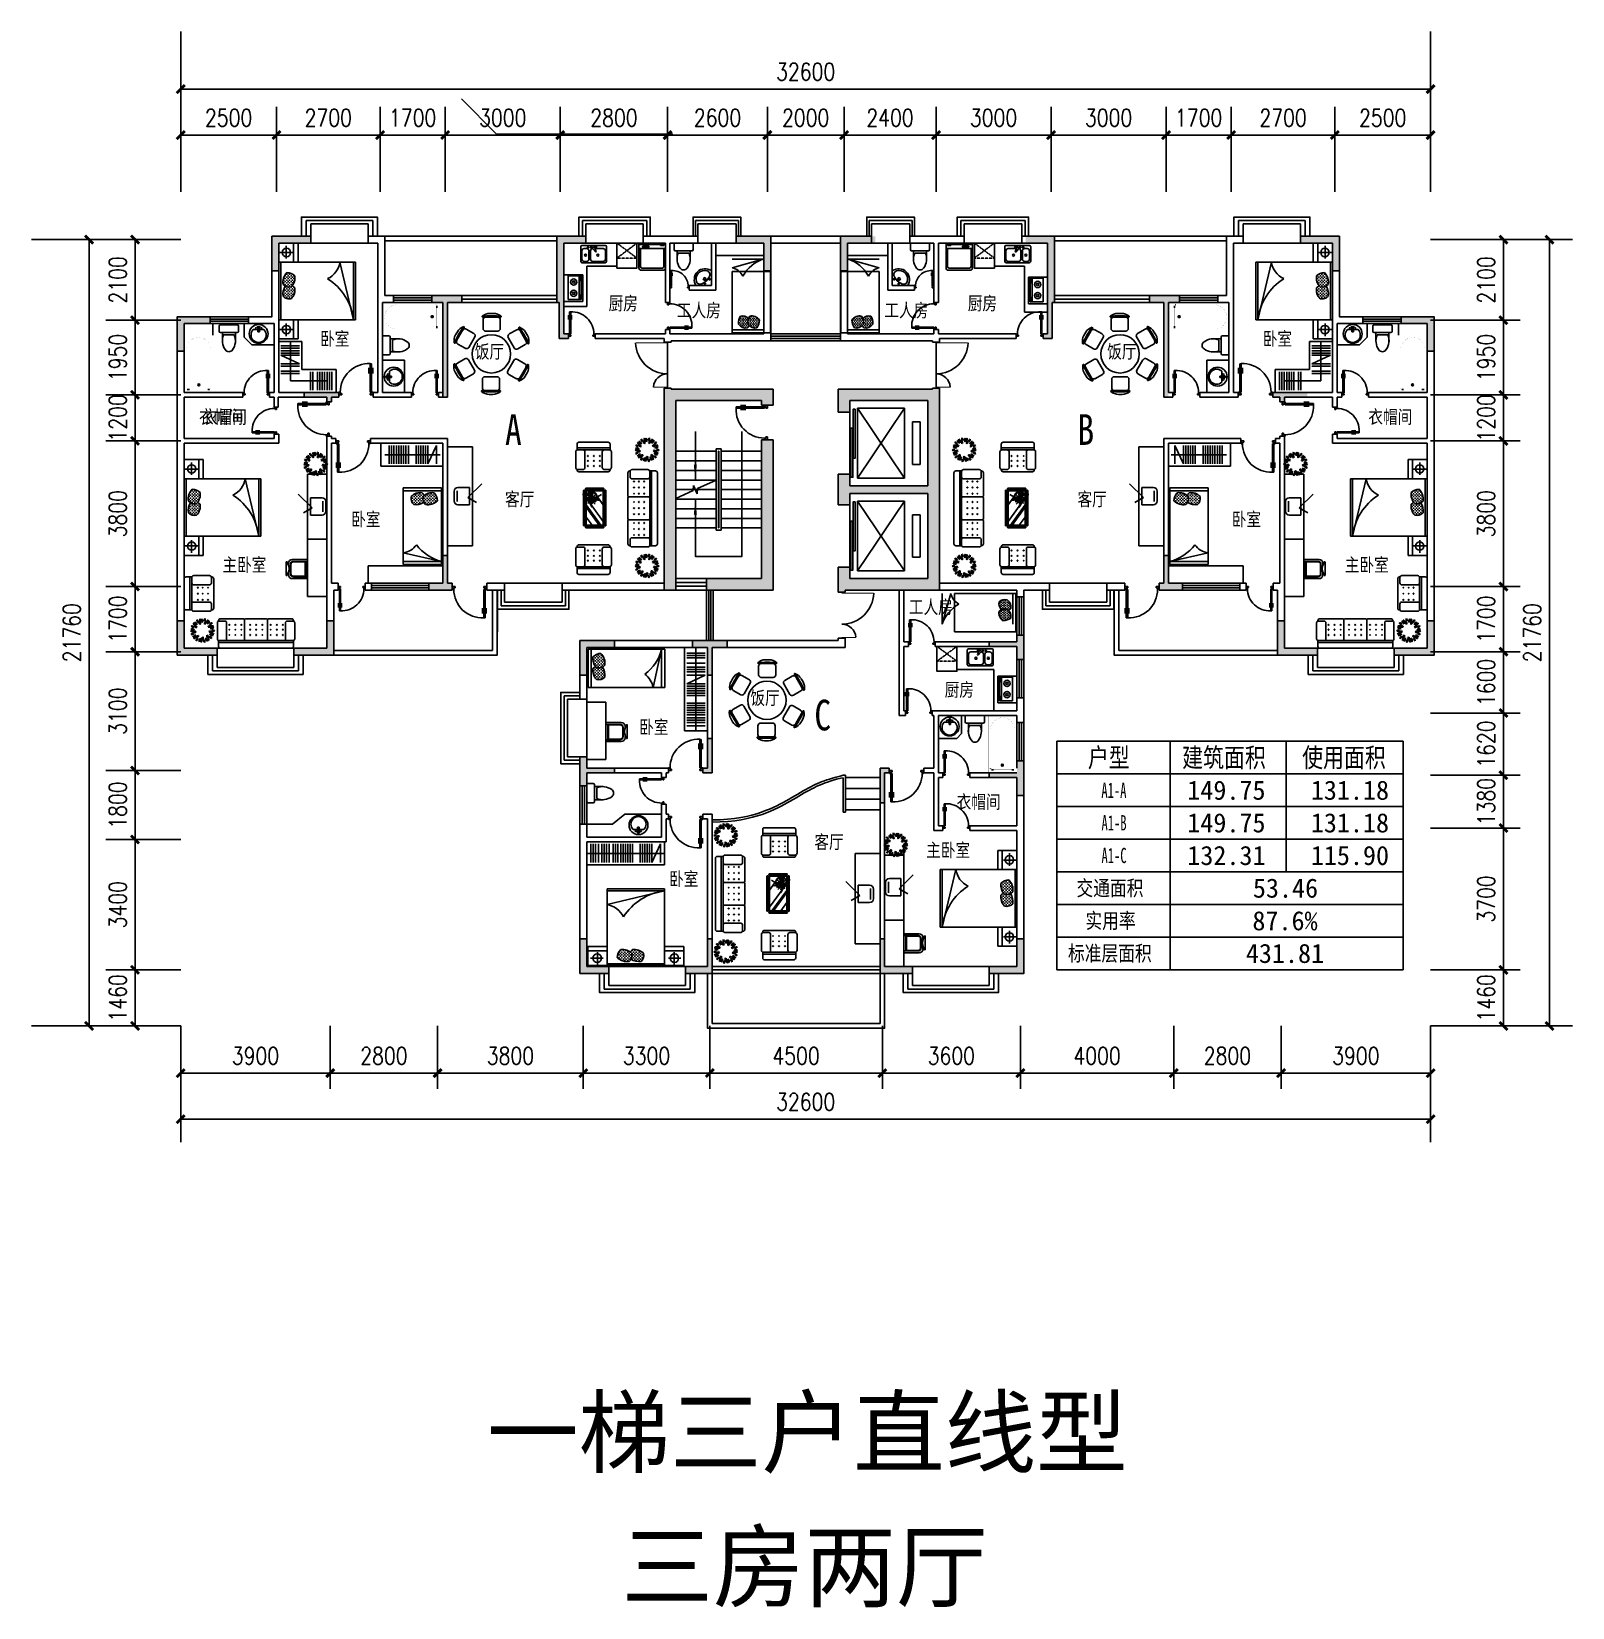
# Model space of a CAD drawing. Header units: millimetres. Extents: x 700 to 40890, y 496 to 41608.
import ezdxf
from ezdxf.enums import TextEntityAlignment as Align

# ---------------------------------------------------------------- set-up
doc = ezdxf.new("R2010")
doc.units = ezdxf.units.MM
doc.linetypes.add('DASHED', pattern=[0.75, 0.5, -0.25])
doc.linetypes.add('HIDDEN', pattern=[0.375, 0.25, -0.125])
for name, color, linetype in [('AXIS', 3, 'Continuous'), ('FUR', 6, 'Continuous'), ('J', 7, 'Continuous'), ('PUB_DIM', 3, 'Continuous'), ('PUB_H', 13, 'Continuous'), ('PUB_TEXT', 7, 'Continuous'), ('STAIR', 2, 'Continuous'), ('TOILET', 7, 'Continuous'), ('TOTHER', 7, 'Continuous'), ('W', 2, 'Continuous'), ('WALL', 4, 'Continuous'), ('WC', 10, 'Continuous'), ('WINDOW', 5, 'Continuous'), ('WINDOW_TEXT', 7, 'Continuous'), ('轮廓线', 240, 'Continuous')]:
    doc.layers.add(name, color=color, linetype=linetype)
doc.styles.add('-黑体', font='simhei.ttf')
doc.styles.add('_XYF', font='simhei.ttf', dxfattribs={"width": 0.8})
doc.styles.add('DIM_FONT', font='SIMPLEX.shx', dxfattribs={"width": 0.8})
doc.styles.add('SIMPLEX', font='SIMPLEX.SHX')
doc.styles.add('ST', font='SimSun.ttf', dxfattribs={"width": 0.8})
doc.styles.get("Standard").update_dxf_attribs({"font": 'arial.ttf'})
doc.dimstyles.new('AXIS150', dxfattribs={"dimscale": 1.5, "dimtxt": 300, "dimasz": 1, "dimexe": 250, "dimexo": 300, "dimgap": 150, "dimtad": 1, "dimdec": 0, "dimzin": 0, "dimdsep": 46, "dimtxsty": 'DIM_FONT', "dimblk": '_DIMX', "dimcen": 0, "dimse1": 1, "dimse2": 1, "dimclrt": 7, "dimadec": 0, "dimazin": 0, "dimtfac": 1, "dimtdec": 0, "dimtix": 1, "dimtmove": 2, "dimatfit": 3, "dimldrblk": '_DIMX', "dimfxl": 1, "dimtolj": 1, "dimtzin": 0, "dimarcsym": 0})

msp = doc.modelspace()

# ---------------------------------------------------------------- texts
at = {"style": '_XYF', "width": 0.8}
for s, height, p in [('厨房', 350, (15750.6, 34343.4)), ('工人房', 350, (17533.6, 34160)), ('卧室', 350, (8228, 33418.6)), ('卧室', 350, (8228, 33418.6)), ('饭厅', 350, (12263.3, 33085.6)), ('衣帽间', 350, (5069.5, 31380.9)), ('衣帽间', 350, (5169.5, 31380.9)), ('A', 800, (13049.9, 30825.3)), ('客厅', 350, (13049.9, 29233.8)), ('卧室', 350, (9038.3, 28709.7)), ('主卧室', 350, (5679.6, 27521.6)), ('饭厅', 350, (19450.5, 24049.7)), ('C', 800, (21118.1, 23377.2)), ('卧室', 350, (16549.9, 23288.2)), ('衣帽间', 350, (24829, 21337.8)), ('客厅', 350, (21118.1, 20290.5)), ('卧室', 350, (17327.6, 19328.6))]:
    msp.add_text(s, height=height, dxfattribs=at).set_placement(p)
for s, height, p in [('工人房', 350, (22943, 34160)), ('厨房', 350, (25119.8, 34343.4)), ('卧室', 350, (32814.1, 33418.6)), ('饭厅', 350, (28756.6, 33085.6)), ('衣帽间', 350, (35566, 31380.9)), ('B', 800, (27981.1, 30825.3)), ('客厅', 350, (27981.1, 29233.8)), ('卧室', 350, (32003.8, 28709.7)), ('主卧室', 350, (34952.8, 27521.6)), ('工人房', 350, (23583.6, 26420.8)), ('厨房', 350, (24517, 24264.3)), ('主卧室', 350, (24035.3, 20078))]:
    msp.add_text(s, height=height, rotation=360, dxfattribs=at).set_placement(p)
at = {"style": 'ST'}
for s, p in [('一梯三户直线型', (12581.1, 4192.7)), ('三房两厅', (16086.3, 689.8))]:
    msp.add_text(s, height=1750, dxfattribs=at).set_placement(p)
at = {"layer": 'PUB_TEXT', "style": '-黑体'}
for s, height, width, p in [('户型', 500, 0.8, (28250.7, 22418.5)), ('建筑面积', 500, 0.8, (30710.2, 22418.5)), ('使用面积', 500, 0.8, (33839.4, 22418.5)), ('A1-A', 400, 0.6, (28603.7, 21617.2)), ('A1-B', 400, 0.6, (28607.1, 20765.9)), ('A1-C', 400, 0.6, (28607.1, 19914.6)), ('交通面积', 400, 0.8, (27954.7, 19063.3)), ('实用率', 400, 0.8, (28188.8, 18211.9)), ('标准层面积', 400, 0.8, (27732.3, 17360.6))]:
    msp.add_text(s, height=height, dxfattribs=dict(at, width=width)).set_placement(p)
for s, p in [('149.75', (30844, 21567.2)), ('131.18', (34065.7, 21567.2)), ('149.75', (30844, 20715.9)), ('131.18', (34065.7, 20715.9)), ('132.31', (30844, 19864.6)), ('115.90', (34065.7, 19864.6)), ('53.46', (32555.2, 19013.3)), ('87.6%', (32542.5, 18161.9)), ('431.81', (32371.6, 17310.6))]:
    msp.add_text(s, height=500, dxfattribs=at).set_placement(p)

# ---------------------------------------------------------------- blocks, each defined once
blk = doc.blocks.new('M_A23MCU')
for p, q in [((-0.489, 0.782), (-0.489, 0.624)), ((-0.454, 0.081), (-0.454, 0.905)), ((-0.454, 0.905), (-0.413, 0.905)), ((-0.413, 0.905), (-0.413, 0.081)), ((-0.378, 0.782), (-0.378, 0.624)), ((-0.495, -0.002), (-0.495, 0.081)), ((-0.495, 0.081), (-0.454, 0.081)), ((-0.413, 0.081), (-0.454, 0.081)), ((-0.454, 0.081), (-0.454, 0.039)), ((-0.454, 0.039), (-0.413, 0.039)), ((-0.413, 0.039), (-0.413, -0.002)), ((0.412, 0.039), (0.412, -0.002)), ((0.453, 0.039), (0.412, 0.039)), ((0.453, 0.081), (0.453, 0.039)), ((0.494, 0.081), (0.453, 0.081)), ((0.494, -0.002), (0.494, 0.081)), ((-0.413, -0.002), (-0.495, -0.002)), ((-0.495, -0.002), (-0.495, -0.002)), ((0.412, -0.002), (0.494, -0.002)), ((0.494, -0.002), (0.494, -0.002))]:
    blk.add_line(p, q)
blk.add_arc((-0.372, 0.082), 0.825, 359.9283, 92.866)
blk = doc.blocks.new('*X11')
at = {"color": 0}
for p, q in [((284817, 2212), (284831, 2212)), ((284822, 2203), (284822, 2222)), ((284850, 2250), (284869, 2250)), ((284850, 2175), (284869, 2175)), ((284856, 2100), (284869, 2100)), ((284859, 2241), (284859, 2259)), ((284859, 2166), (284859, 2184)), ((284859, 2094), (284859, 2109)), ((284888, 2288), (284906, 2288)), ((284888, 2212), (284906, 2212)), ((284888, 2138), (284906, 2138)), ((284888, 2062), (284906, 2062)), ((284897, 2278), (284897, 2297)), ((284897, 2203), (284897, 2222)), ((284897, 2128), (284897, 2147)), ((284897, 2053), (284897, 2072)), ((284925, 2250), (284944, 2250)), ((284925, 2175), (284944, 2175)), ((284925, 2100), (284944, 2100)), ((284933, 2325), (284944, 2325)), ((284934, 2316), (284934, 2326)), ((284934, 2241), (284934, 2259)), ((284934, 2166), (284934, 2184)), ((284934, 2091), (284934, 2109)), ((284962, 2288), (284981, 2288)), ((284962, 2212), (284981, 2212)), ((284962, 2138), (284981, 2138)), ((284962, 2062), (284981, 2062)), ((284972, 2278), (284972, 2297)), ((284972, 2203), (284972, 2222)), ((284972, 2128), (284972, 2147)), ((284972, 2053), (284972, 2072)), ((285000, 2325), (285019, 2325)), ((285000, 2250), (285019, 2250)), ((285000, 2175), (285019, 2175)), ((285000, 2100), (285019, 2100)), ((285009, 2316), (285009, 2334)), ((285009, 2241), (285009, 2259)), ((285009, 2166), (285009, 2184)), ((285009, 2091), (285009, 2109)), ((285038, 2288), (285056, 2288)), ((285038, 2212), (285056, 2212)), ((285038, 2138), (285056, 2138)), ((285038, 2062), (285056, 2062)), ((285047, 2278), (285047, 2297)), ((285047, 2203), (285047, 2222)), ((285047, 2128), (285047, 2147)), ((285047, 2053), (285047, 2072)), ((285075, 2325), (285094, 2325)), ((285075, 2250), (285094, 2250)), ((285075, 2175), (285094, 2175)), ((285075, 2100), (285094, 2100)), ((285084, 2316), (285084, 2334)), ((285084, 2241), (285084, 2259)), ((285084, 2166), (285084, 2184)), ((285084, 2091), (285084, 2109)), ((285112, 2288), (285131, 2288)), ((285112, 2212), (285131, 2212)), ((285112, 2138), (285131, 2138)), ((285122, 2278), (285122, 2297)), ((285122, 2203), (285122, 2222)), ((285122, 2128), (285122, 2147)), ((285150, 2250), (285169, 2250)), ((285150, 2175), (285169, 2175)), ((285150, 2100), (285151, 2100)), ((285159, 2241), (285159, 2259)), ((285159, 2166), (285159, 2184)), ((285159, 2106), (285159, 2109)), ((285163, 2100), (285169, 2100)), ((285188, 2288), (285206, 2288)), ((285188, 2212), (285206, 2212)), ((285188, 2138), (285206, 2138)), ((285188, 2062), (285206, 2062)), ((285197, 2278), (285197, 2297)), ((285197, 2203), (285197, 2222)), ((285197, 2128), (285197, 2147)), ((285197, 2053), (285197, 2072)), ((285225, 2250), (285244, 2250)), ((285225, 2175), (285244, 2175)), ((285225, 2100), (285244, 2100)), ((285234, 2316), (285234, 2323)), ((285234, 2241), (285234, 2259)), ((285234, 2166), (285234, 2184)), ((285234, 2091), (285234, 2109)), ((285240, 2325), (285244, 2325)), ((285262, 2288), (285281, 2288)), ((285262, 2212), (285281, 2212)), ((285262, 2138), (285281, 2138)), ((285262, 2062), (285281, 2062)), ((285272, 2278), (285272, 2297)), ((285272, 2203), (285272, 2222)), ((285272, 2128), (285272, 2147)), ((285272, 2053), (285272, 2072)), ((285300, 2325), (285319, 2325)), ((285300, 2250), (285319, 2250)), ((285300, 2175), (285319, 2175)), ((285300, 2100), (285319, 2100)), ((285309, 2316), (285309, 2334)), ((285309, 2241), (285309, 2259)), ((285309, 2166), (285309, 2184)), ((285309, 2091), (285309, 2109)), ((285338, 2288), (285356, 2288)), ((285338, 2212), (285356, 2212)), ((285338, 2138), (285356, 2138)), ((285338, 2062), (285356, 2062)), ((285347, 2278), (285347, 2297)), ((285347, 2203), (285347, 2222)), ((285347, 2128), (285347, 2147)), ((285347, 2053), (285347, 2072)), ((285375, 2325), (285394, 2325)), ((285375, 2250), (285394, 2250)), ((285375, 2175), (285394, 2175)), ((285375, 2100), (285394, 2100)), ((285384, 2316), (285384, 2334)), ((285384, 2241), (285384, 2259)), ((285384, 2166), (285384, 2184)), ((285384, 2091), (285384, 2109)), ((285412, 2288), (285431, 2288)), ((285412, 2212), (285431, 2212)), ((285412, 2138), (285431, 2138)), ((285422, 2278), (285422, 2297)), ((285422, 2203), (285422, 2222)), ((285422, 2128), (285422, 2147)), ((285450, 2325), (285452, 2325)), ((285450, 2250), (285469, 2250)), ((285450, 2175), (285469, 2175)), ((285450, 2100), (285458, 2100)), ((285459, 2316), (285459, 2316)), ((285459, 2241), (285459, 2259)), ((285459, 2166), (285459, 2184)), ((285459, 2101), (285459, 2109)), ((285488, 2212), (285500, 2212)), ((285488, 2138), (285497, 2138)), ((285497, 2203), (285497, 2222)), ((285497, 2138), (285497, 2147))]:
    blk.add_line(p, q, dxfattribs=at)
blk = doc.blocks.new('_C2ZTH')
for p, q in [((-500, 750), (-500, 1250)), ((0, 1250), (-500, 1250)), ((-385, 750), (-385, 1250)), ((0, 750), (0, 1250)), ((-353, 1001), (2, 1001)), ((-191, 1178), (-191, 849)), ((0, 750), (-500, 750)), ((0, -750), (-500, -750)), ((-500, -750), (-500, -1250)), ((-385, -750), (-385, -1250)), ((0, -750), (0, -1250)), ((-353, -1001), (2, -1001)), ((-191, -1178), (-191, -849)), ((0, -1250), (-500, -1250))]:
    blk.add_line(p, q)
for centre in [(-196, 1006), (-196, -1006)]:
    blk.add_circle(centre, 110)
at = {"layer": 'J'}
for p, q in [((-2000, 750), (-2000, -750)), ((0, 750), (-2000, 750)), ((-1950, -750), (-1594, 750)), ((-1950, -750), (-1950, 750)), ((-50, 750), (-50, -750)), ((0, -750), (0, 750)), ((-2000, -750), (0, -750))]:
    blk.add_line(p, q, dxfattribs=at)
for centre, radius, start, end in [((-1023, 844), 578, 189.3238, 244.457), ((-194, 156), 326, 92.7966, 133.2149), ((-458, 228), 354, 350.3657, 45.5224), ((-468, -936), 1493, 122.587, 172.8499), ((-93, 341), 328, 170.9132, 225.9541), ((-93, 35), 328, 170.9132, 225.9541), ((-194, -151), 326, 118.3278, 133.2149), ((-270, 322), 222, 256.7256, 316.496), ((-458, -78), 354, 350.3657, 34.9896), ((-270, 15), 222, 256.7256, 316.496)]:
    blk.add_arc(centre, radius, start, end, dxfattribs=at)
at = {"layer": 'J', "rotation": 270}
blk.add_blockref('*X11', (-2455, 285295), dxfattribs=at)
at = {"style": 'DIM_FONT', "width": 0.8, "flags": 9}
for tag in ['XSIZE', 'YSIZE']:
    blk.add_attdef(tag, (0, 0), '', height=0.5, dxfattribs=at)
blk = doc.blocks.new('M_B0OPK')
for p, q in [((-0.5, 0.5), (0.5, 0.5)), ((0.5, 0.167), (-0.5, 0.167)), ((0.5, -0.167), (-0.5, -0.167)), ((-0.5, -0.5), (0.5, -0.5))]:
    blk.add_line(p, q)
blk = doc.blocks.new('M_E4')
for p, q in [((670, -80), (670, -137)), ((670, -86), (670, -97)), ((670, -663), (670, -614))]:
    blk.add_line(p, q)
at = {"const_width": 1.5}
for points in [[(-750, -750), (-750, 0)], [(-750, 0), (750, 0)], [(750, 0), (750, -750)], [(608, -56), (640, -56)], [(670, -90), (670, -656)], [(750, -750), (-750, -750)], [(670, -663), (670, -655)]]:
    blk.add_lwpolyline(points, dxfattribs=at)
for points in [[(-399, -56, 0.930688), (-388, -693, 0.930688)], [(670, -86, 0.414214), (640, -56, 0.414214)], [(670, -90, 0.041784), (670, -85, 0.412615)], [(640, -693, 0.414214), (670, -663, 0.414214)]]:
    blk.add_lwpolyline(points, format="xyb", dxfattribs=at)
at = {"const_width": 1.5, "flags": 128}
for points in [[(-399, -56), (608, -56)], [(-399, -694), (645, -692)]]:
    blk.add_lwpolyline(points, dxfattribs=at)
for radius in [25, 23]:
    blk.add_circle((550, -381), radius)
blk.add_arc((640, -663), 30, 270, 280.176)
at = {"width": 0.8, "flags": 9}
for tag in ['XSIZE', 'YSIZE']:
    blk.add_attdef(tag, (0, 0), '', height=0.5, dxfattribs=at)
blk = doc.blocks.new('M_E24TTP')
at = {"layer": 'TOILET', "color": 7}
for p, q in [((-170, 200), (-170, 430)), ((170, 200), (170, 430)), ((-250, 30), (-250, 170)), ((-220, 200), (220, 200)), ((220, 0), (-220, 0)), ((-140, 260), (140, 260)), ((250, 170), (250, 30))]:
    blk.add_line(p, q, dxfattribs=at)
for centre, radius, start, end in [((227, 413), 398, 143.3619, 202.5495), ((0, 590), 110, 33.4509, 146.5491), ((-227, 413), 398, 337.4505, 36.6381), ((-220, 170), 30, 90, 180), ((-220, 30), 30, 180, 270), ((220, 170), 30, 0, 90), ((220, 30), 30, 270, 0)]:
    blk.add_arc(centre, radius, start, end, dxfattribs=at)
at = {"style": 'DIM_FONT', "width": 0.8, "flags": 9}
for tag in ['XSIZE', 'YSIZE']:
    blk.add_attdef(tag, (0, 0), '', height=0.5, dxfattribs=at)
blk = doc.blocks.new('_WBLK')
for p, q in [((-0.5, 0.5), (0.5, 0.5)), ((0.5, 0.167), (-0.5, 0.167)), ((0.5, -0.167), (-0.5, -0.167)), ((-0.5, -0.5), (0.5, -0.5))]:
    blk.add_line(p, q)
at = {"layer": 'WINDOW_TEXT', "style": 'SIMPLEX', "flags": 9}
blk.add_attdef('A', text='', height=1, dxfattribs=at).set_placement((0, 1.5), align=Align.MIDDLE)
blk = doc.blocks.new('_DIMX')
at = {"const_width": 50}
blk.add_lwpolyline([(-70, -70), (70, 70)], dxfattribs=at)
blk = doc.blocks.new('*D98')
at = {"layer": 'AXIS', "color": 0, "lineweight": -2, "transparency": 16777216}
blk.add_line((11493, 38908), (14490, 38908), dxfattribs=at)
at = {"layer": 'DEFPOINTS', "color": 0, "transparency": 16777216}
for p in [(14491, 38908), (11491, 37429), (14491, 37429)]:
    blk.add_point(p, dxfattribs=at)
at = {"layer": 'AXIS', "color": 0, "lineweight": -2, "transparency": 16777216, "xscale": 1.5, "yscale": 1.5, "zscale": 1.5, "rotation": 180}
blk.add_blockref('_DIMX', (11491, 38908), dxfattribs=at)
at = {"layer": 'AXIS', "color": 0, "lineweight": -2, "transparency": 16777216, "xscale": 1.5, "yscale": 1.5, "zscale": 1.5}
blk.add_blockref('_DIMX', (14491, 38908), dxfattribs=at)
at = {"layer": 'AXIS', "color": 7, "transparency": 16777216, "insert": (12991, 39358), "char_height": 450, "attachment_point": 5, "style": 'DIM_FONT'}
blk.add_mtext('\\A1;3000', dxfattribs=at)
blk = doc.blocks.new('*D99')
at = {"layer": 'AXIS', "color": 0, "lineweight": -2, "transparency": 16777216}
blk.add_line((4593, 38908), (7090, 38908), dxfattribs=at)
at = {"layer": 'DEFPOINTS', "color": 0, "transparency": 16777216}
for p in [(7091, 38908), (4591, 37429), (7091, 37429)]:
    blk.add_point(p, dxfattribs=at)
at = {"layer": 'AXIS', "color": 0, "lineweight": -2, "transparency": 16777216, "xscale": 1.5, "yscale": 1.5, "zscale": 1.5, "rotation": 180}
blk.add_blockref('_DIMX', (4591, 38908), dxfattribs=at)
at = {"layer": 'AXIS', "color": 0, "lineweight": -2, "transparency": 16777216, "xscale": 1.5, "yscale": 1.5, "zscale": 1.5}
blk.add_blockref('_DIMX', (7091, 38908), dxfattribs=at)
at = {"layer": 'AXIS', "color": 7, "transparency": 16777216, "insert": (5841, 39358), "char_height": 450, "attachment_point": 5, "style": 'DIM_FONT'}
blk.add_mtext('\\A1;2500', dxfattribs=at)
blk = doc.blocks.new('*D100')
at = {"layer": 'AXIS', "color": 0, "lineweight": -2, "transparency": 16777216}
blk.add_line((9793, 38908), (11490, 38908), dxfattribs=at)
at = {"layer": 'DEFPOINTS', "color": 0, "transparency": 16777216}
for p in [(11491, 38908), (9791, 37429), (11491, 37429)]:
    blk.add_point(p, dxfattribs=at)
at = {"layer": 'AXIS', "color": 0, "lineweight": -2, "transparency": 16777216, "xscale": 1.5, "yscale": 1.5, "zscale": 1.5, "rotation": 180}
blk.add_blockref('_DIMX', (9791, 38908), dxfattribs=at)
at = {"layer": 'AXIS', "color": 0, "lineweight": -2, "transparency": 16777216, "xscale": 1.5, "yscale": 1.5, "zscale": 1.5}
blk.add_blockref('_DIMX', (11491, 38908), dxfattribs=at)
at = {"layer": 'AXIS', "color": 7, "transparency": 16777216, "insert": (10641, 39358), "char_height": 450, "attachment_point": 5, "style": 'DIM_FONT'}
blk.add_mtext('\\A1;1700', dxfattribs=at)
blk = doc.blocks.new('*D101')
at = {"layer": 'AXIS', "color": 0, "lineweight": -2, "transparency": 16777216}
blk.add_line((7090, 38908), (9791, 38908), dxfattribs=at)
at = {"layer": 'DEFPOINTS', "color": 0, "transparency": 16777216}
for p in [(9793, 38908), (7088, 37429), (9793, 37429)]:
    blk.add_point(p, dxfattribs=at)
at = {"layer": 'AXIS', "color": 0, "lineweight": -2, "transparency": 16777216, "xscale": 1.5, "yscale": 1.5, "zscale": 1.5, "rotation": 180}
blk.add_blockref('_DIMX', (7088, 38908), dxfattribs=at)
at = {"layer": 'AXIS', "color": 0, "lineweight": -2, "transparency": 16777216, "xscale": 1.5, "yscale": 1.5, "zscale": 1.5}
blk.add_blockref('_DIMX', (9793, 38908), dxfattribs=at)
at = {"layer": 'AXIS', "color": 7, "transparency": 16777216, "insert": (8440, 39358), "char_height": 450, "attachment_point": 5, "style": 'DIM_FONT'}
blk.add_mtext('\\A1;2700', dxfattribs=at)
blk = doc.blocks.new('*D102')
at = {"layer": 'AXIS', "color": 0, "lineweight": -2, "transparency": 16777216}
blk.add_line((34693, 38908), (31991, 38908), dxfattribs=at)
at = {"layer": 'DEFPOINTS', "color": 0, "transparency": 16777216}
for p in [(31990, 38908), (31990, 37429), (34694, 37429)]:
    blk.add_point(p, dxfattribs=at)
at = {"layer": 'AXIS', "color": 0, "lineweight": -2, "transparency": 16777216, "xscale": 1.5, "yscale": 1.5, "zscale": 1.5, "rotation": 180}
blk.add_blockref('_DIMX', (31990, 38908), dxfattribs=at)
at = {"layer": 'AXIS', "color": 0, "lineweight": -2, "transparency": 16777216, "xscale": 1.5, "yscale": 1.5, "zscale": 1.5}
blk.add_blockref('_DIMX', (34694, 38908), dxfattribs=at)
at = {"layer": 'AXIS', "color": 7, "transparency": 16777216, "insert": (33342, 39358), "char_height": 450, "attachment_point": 5, "style": 'DIM_FONT'}
blk.add_mtext('\\A1;2700', dxfattribs=at)
blk = doc.blocks.new('*D103')
at = {"layer": 'AXIS', "color": 0, "lineweight": -2, "transparency": 16777216}
blk.add_line((37190, 38908), (34693, 38908), dxfattribs=at)
at = {"layer": 'DEFPOINTS', "color": 0, "transparency": 16777216}
for p in [(34691, 38908), (34691, 37429), (37191, 37429)]:
    blk.add_point(p, dxfattribs=at)
at = {"layer": 'AXIS', "color": 0, "lineweight": -2, "transparency": 16777216, "xscale": 1.5, "yscale": 1.5, "zscale": 1.5, "rotation": 180}
blk.add_blockref('_DIMX', (34691, 38908), dxfattribs=at)
at = {"layer": 'AXIS', "color": 0, "lineweight": -2, "transparency": 16777216, "xscale": 1.5, "yscale": 1.5, "zscale": 1.5}
blk.add_blockref('_DIMX', (37191, 38908), dxfattribs=at)
at = {"layer": 'AXIS', "color": 7, "transparency": 16777216, "insert": (35941, 39358), "char_height": 450, "attachment_point": 5, "style": 'DIM_FONT'}
blk.add_mtext('\\A1;2500', dxfattribs=at)
blk = doc.blocks.new('*D104')
at = {"layer": 'AXIS', "color": 0, "lineweight": -2, "transparency": 16777216}
blk.add_line((31990, 38908), (30293, 38908), dxfattribs=at)
at = {"layer": 'DEFPOINTS', "color": 0, "transparency": 16777216}
for p in [(30291, 38908), (30291, 37429), (31991, 37429)]:
    blk.add_point(p, dxfattribs=at)
at = {"layer": 'AXIS', "color": 0, "lineweight": -2, "transparency": 16777216, "xscale": 1.5, "yscale": 1.5, "zscale": 1.5, "rotation": 180}
blk.add_blockref('_DIMX', (30291, 38908), dxfattribs=at)
at = {"layer": 'AXIS', "color": 0, "lineweight": -2, "transparency": 16777216, "xscale": 1.5, "yscale": 1.5, "zscale": 1.5}
blk.add_blockref('_DIMX', (31991, 38908), dxfattribs=at)
at = {"layer": 'AXIS', "color": 7, "transparency": 16777216, "insert": (31141, 39358), "char_height": 450, "attachment_point": 5, "style": 'DIM_FONT'}
blk.add_mtext('\\A1;1700', dxfattribs=at)
blk = doc.blocks.new('*D105')
at = {"layer": 'AXIS', "color": 0, "lineweight": -2, "transparency": 16777216}
blk.add_line((30290, 38908), (27293, 38908), dxfattribs=at)
at = {"layer": 'DEFPOINTS', "color": 0, "transparency": 16777216}
for p in [(27291, 38908), (27291, 37429), (30291, 37429)]:
    blk.add_point(p, dxfattribs=at)
at = {"layer": 'AXIS', "color": 0, "lineweight": -2, "transparency": 16777216, "xscale": 1.5, "yscale": 1.5, "zscale": 1.5, "rotation": 180}
blk.add_blockref('_DIMX', (27291, 38908), dxfattribs=at)
at = {"layer": 'AXIS', "color": 0, "lineweight": -2, "transparency": 16777216, "xscale": 1.5, "yscale": 1.5, "zscale": 1.5}
blk.add_blockref('_DIMX', (30291, 38908), dxfattribs=at)
at = {"layer": 'AXIS', "color": 7, "transparency": 16777216, "insert": (28791, 39358), "char_height": 450, "attachment_point": 5, "style": 'DIM_FONT'}
blk.add_mtext('\\A1;3000', dxfattribs=at)
blk = doc.blocks.new('*D106')
at = {"layer": 'AXIS', "color": 0, "lineweight": -2, "transparency": 16777216}
blk.add_line((27290, 38908), (24293, 38908), dxfattribs=at)
at = {"layer": 'DEFPOINTS', "color": 0, "transparency": 16777216}
for p in [(24291, 38908), (24291, 37429), (27291, 37429)]:
    blk.add_point(p, dxfattribs=at)
at = {"layer": 'AXIS', "color": 0, "lineweight": -2, "transparency": 16777216, "xscale": 1.5, "yscale": 1.5, "zscale": 1.5, "rotation": 180}
blk.add_blockref('_DIMX', (24291, 38908), dxfattribs=at)
at = {"layer": 'AXIS', "color": 0, "lineweight": -2, "transparency": 16777216, "xscale": 1.5, "yscale": 1.5, "zscale": 1.5}
blk.add_blockref('_DIMX', (27291, 38908), dxfattribs=at)
at = {"layer": 'AXIS', "color": 7, "transparency": 16777216, "insert": (25791, 39358), "char_height": 450, "attachment_point": 5, "style": 'DIM_FONT'}
blk.add_mtext('\\A1;3000', dxfattribs=at)
blk = doc.blocks.new('*D107')
at = {"layer": 'AXIS', "color": 0, "lineweight": -2, "transparency": 16777216}
blk.add_line((24290, 38908), (21893, 38908), dxfattribs=at)
at = {"layer": 'DEFPOINTS', "color": 0, "transparency": 16777216}
for p in [(21891, 38908), (21891, 37429), (24291, 37429)]:
    blk.add_point(p, dxfattribs=at)
at = {"layer": 'AXIS', "color": 0, "lineweight": -2, "transparency": 16777216, "xscale": 1.5, "yscale": 1.5, "zscale": 1.5, "rotation": 180}
blk.add_blockref('_DIMX', (21891, 38908), dxfattribs=at)
at = {"layer": 'AXIS', "color": 0, "lineweight": -2, "transparency": 16777216, "xscale": 1.5, "yscale": 1.5, "zscale": 1.5}
blk.add_blockref('_DIMX', (24291, 38908), dxfattribs=at)
at = {"layer": 'AXIS', "color": 7, "transparency": 16777216, "insert": (23091, 39358), "char_height": 450, "attachment_point": 5, "style": 'DIM_FONT'}
blk.add_mtext('\\A1;2400', dxfattribs=at)
blk = doc.blocks.new('*D108')
at = {"layer": 'AXIS', "color": 0, "lineweight": -2, "transparency": 16777216}
blk.add_line((21890, 38908), (19893, 38908), dxfattribs=at)
at = {"layer": 'DEFPOINTS', "color": 0, "transparency": 16777216}
for p in [(19891, 38908), (19891, 37429), (21891, 37429)]:
    blk.add_point(p, dxfattribs=at)
at = {"layer": 'AXIS', "color": 0, "lineweight": -2, "transparency": 16777216, "xscale": 1.5, "yscale": 1.5, "zscale": 1.5, "rotation": 180}
blk.add_blockref('_DIMX', (19891, 38908), dxfattribs=at)
at = {"layer": 'AXIS', "color": 0, "lineweight": -2, "transparency": 16777216, "xscale": 1.5, "yscale": 1.5, "zscale": 1.5}
blk.add_blockref('_DIMX', (21891, 38908), dxfattribs=at)
at = {"layer": 'AXIS', "color": 7, "transparency": 16777216, "insert": (20891, 39358), "char_height": 450, "attachment_point": 5, "style": 'DIM_FONT'}
blk.add_mtext('\\A1;2000', dxfattribs=at)
blk = doc.blocks.new('*D109')
at = {"layer": 'AXIS', "color": 0, "lineweight": -2, "transparency": 16777216}
blk.add_line((19890, 38908), (17293, 38908), dxfattribs=at)
at = {"layer": 'DEFPOINTS', "color": 0, "transparency": 16777216}
for p in [(17291, 38908), (17291, 37429), (19891, 37429)]:
    blk.add_point(p, dxfattribs=at)
at = {"layer": 'AXIS', "color": 0, "lineweight": -2, "transparency": 16777216, "xscale": 1.5, "yscale": 1.5, "zscale": 1.5, "rotation": 180}
blk.add_blockref('_DIMX', (17291, 38908), dxfattribs=at)
at = {"layer": 'AXIS', "color": 0, "lineweight": -2, "transparency": 16777216, "xscale": 1.5, "yscale": 1.5, "zscale": 1.5}
blk.add_blockref('_DIMX', (19891, 38908), dxfattribs=at)
at = {"layer": 'AXIS', "color": 7, "transparency": 16777216, "insert": (18591, 39358), "char_height": 450, "attachment_point": 5, "style": 'DIM_FONT'}
blk.add_mtext('\\A1;2600', dxfattribs=at)
blk = doc.blocks.new('*D110')
at = {"layer": 'AXIS', "color": 0, "lineweight": -2, "transparency": 16777216}
blk.add_line((17290, 38908), (14493, 38908), dxfattribs=at)
at = {"layer": 'DEFPOINTS', "color": 0, "transparency": 16777216}
for p in [(14491, 38908), (14491, 37429), (17291, 37429)]:
    blk.add_point(p, dxfattribs=at)
at = {"layer": 'AXIS', "color": 0, "lineweight": -2, "transparency": 16777216, "xscale": 1.5, "yscale": 1.5, "zscale": 1.5, "rotation": 180}
blk.add_blockref('_DIMX', (14491, 38908), dxfattribs=at)
at = {"layer": 'AXIS', "color": 0, "lineweight": -2, "transparency": 16777216, "xscale": 1.5, "yscale": 1.5, "zscale": 1.5}
blk.add_blockref('_DIMX', (17291, 38908), dxfattribs=at)
at = {"layer": 'AXIS', "color": 7, "transparency": 16777216, "insert": (15891, 39358), "char_height": 450, "attachment_point": 5, "style": 'DIM_FONT'}
blk.add_mtext('\\A1;2800', dxfattribs=at)
blk = doc.blocks.new('*D111')
at = {"layer": 'AXIS', "color": 0, "lineweight": -2, "transparency": 16777216}
blk.add_line((37190, 40108), (4593, 40108), dxfattribs=at)
at = {"layer": 'DEFPOINTS', "color": 0, "transparency": 16777216}
for p in [(4591, 40108), (4591, 37429), (37191, 37429)]:
    blk.add_point(p, dxfattribs=at)
at = {"layer": 'AXIS', "color": 0, "lineweight": -2, "transparency": 16777216, "xscale": 1.5, "yscale": 1.5, "zscale": 1.5, "rotation": 180}
blk.add_blockref('_DIMX', (4591, 40108), dxfattribs=at)
at = {"layer": 'AXIS', "color": 0, "lineweight": -2, "transparency": 16777216, "xscale": 1.5, "yscale": 1.5, "zscale": 1.5}
blk.add_blockref('_DIMX', (37191, 40108), dxfattribs=at)
at = {"layer": 'AXIS', "color": 7, "transparency": 16777216, "insert": (20891, 40558), "char_height": 450, "attachment_point": 5, "style": 'DIM_FONT'}
blk.add_mtext('\\A1;32600', dxfattribs=at)
blk = doc.blocks.new('*D112')
at = {"layer": 'AXIS', "color": 0, "lineweight": -2, "transparency": 16777216}
blk.add_line((37190, 14437), (33293, 14437), dxfattribs=at)
at = {"layer": 'DEFPOINTS', "color": 0, "transparency": 16777216}
for p in [(33291, 15667), (37191, 15667), (33291, 14437)]:
    blk.add_point(p, dxfattribs=at)
at = {"layer": 'AXIS', "color": 0, "lineweight": -2, "transparency": 16777216, "xscale": 1.5, "yscale": 1.5, "zscale": 1.5}
for p, rotation in [((33291, 14437), 179.9999999998905), ((37191, 14437), 359.9999999998905)]:
    blk.add_blockref('_DIMX', p, dxfattribs=dict(at, rotation=rotation))
at = {"layer": 'AXIS', "color": 7, "transparency": 16777216, "insert": (35241, 14887), "char_height": 450, "attachment_point": 5, "style": 'DIM_FONT'}
blk.add_mtext('\\A1;3900', dxfattribs=at)
blk = doc.blocks.new('*D113')
at = {"layer": 'AXIS', "color": 0, "lineweight": -2, "transparency": 16777216}
blk.add_line((33290, 14437), (30493, 14437), dxfattribs=at)
at = {"layer": 'DEFPOINTS', "color": 0, "transparency": 16777216}
for p in [(30491, 15667), (33291, 15667), (30491, 14437)]:
    blk.add_point(p, dxfattribs=at)
at = {"layer": 'AXIS', "color": 0, "lineweight": -2, "transparency": 16777216, "xscale": 1.5, "yscale": 1.5, "zscale": 1.5, "rotation": 180}
blk.add_blockref('_DIMX', (30491, 14437), dxfattribs=at)
at = {"layer": 'AXIS', "color": 0, "lineweight": -2, "transparency": 16777216, "xscale": 1.5, "yscale": 1.5, "zscale": 1.5}
blk.add_blockref('_DIMX', (33291, 14437), dxfattribs=at)
at = {"layer": 'AXIS', "color": 7, "transparency": 16777216, "insert": (31891, 14887), "char_height": 450, "attachment_point": 5, "style": 'DIM_FONT'}
blk.add_mtext('\\A1;2800', dxfattribs=at)
blk = doc.blocks.new('*D114')
at = {"layer": 'AXIS', "color": 0, "lineweight": -2, "transparency": 16777216}
blk.add_line((30490, 14437), (26493, 14437), dxfattribs=at)
at = {"layer": 'DEFPOINTS', "color": 0, "transparency": 16777216}
for p in [(26491, 15667), (30491, 15667), (26491, 14437)]:
    blk.add_point(p, dxfattribs=at)
at = {"layer": 'AXIS', "color": 0, "lineweight": -2, "transparency": 16777216, "xscale": 1.5, "yscale": 1.5, "zscale": 1.5, "rotation": 180}
blk.add_blockref('_DIMX', (26491, 14437), dxfattribs=at)
at = {"layer": 'AXIS', "color": 0, "lineweight": -2, "transparency": 16777216, "xscale": 1.5, "yscale": 1.5, "zscale": 1.5}
blk.add_blockref('_DIMX', (30491, 14437), dxfattribs=at)
at = {"layer": 'AXIS', "color": 7, "transparency": 16777216, "insert": (28491, 14887), "char_height": 450, "attachment_point": 5, "style": 'DIM_FONT'}
blk.add_mtext('\\A1;4000', dxfattribs=at)
blk = doc.blocks.new('*D115')
at = {"layer": 'AXIS', "color": 0, "lineweight": -2, "transparency": 16777216}
blk.add_line((26490, 14437), (22893, 14437), dxfattribs=at)
at = {"layer": 'DEFPOINTS', "color": 0, "transparency": 16777216}
for p in [(22891, 15667), (26491, 15667), (22891, 14437)]:
    blk.add_point(p, dxfattribs=at)
at = {"layer": 'AXIS', "color": 0, "lineweight": -2, "transparency": 16777216, "xscale": 1.5, "yscale": 1.5, "zscale": 1.5, "rotation": 180}
blk.add_blockref('_DIMX', (22891, 14437), dxfattribs=at)
at = {"layer": 'AXIS', "color": 0, "lineweight": -2, "transparency": 16777216, "xscale": 1.5, "yscale": 1.5, "zscale": 1.5}
blk.add_blockref('_DIMX', (26491, 14437), dxfattribs=at)
at = {"layer": 'AXIS', "color": 7, "transparency": 16777216, "insert": (24691, 14887), "char_height": 450, "attachment_point": 5, "style": 'DIM_FONT'}
blk.add_mtext('\\A1;3600', dxfattribs=at)
blk = doc.blocks.new('*D116')
at = {"layer": 'AXIS', "color": 0, "lineweight": -2, "transparency": 16777216}
blk.add_line((22890, 14437), (18393, 14437), dxfattribs=at)
at = {"layer": 'DEFPOINTS', "color": 0, "transparency": 16777216}
for p in [(18391, 15667), (22891, 15667), (18391, 14437)]:
    blk.add_point(p, dxfattribs=at)
at = {"layer": 'AXIS', "color": 0, "lineweight": -2, "transparency": 16777216, "xscale": 1.5, "yscale": 1.5, "zscale": 1.5, "rotation": 180}
blk.add_blockref('_DIMX', (18391, 14437), dxfattribs=at)
at = {"layer": 'AXIS', "color": 0, "lineweight": -2, "transparency": 16777216, "xscale": 1.5, "yscale": 1.5, "zscale": 1.5}
blk.add_blockref('_DIMX', (22891, 14437), dxfattribs=at)
at = {"layer": 'AXIS', "color": 7, "transparency": 16777216, "insert": (20641, 14887), "char_height": 450, "attachment_point": 5, "style": 'DIM_FONT'}
blk.add_mtext('\\A1;4500', dxfattribs=at)
blk = doc.blocks.new('*D117')
at = {"layer": 'AXIS', "color": 0, "lineweight": -2, "transparency": 16777216}
blk.add_line((18390, 14437), (15093, 14437), dxfattribs=at)
at = {"layer": 'DEFPOINTS', "color": 0, "transparency": 16777216}
for p in [(15091, 15667), (18391, 15667), (15091, 14437)]:
    blk.add_point(p, dxfattribs=at)
at = {"layer": 'AXIS', "color": 0, "lineweight": -2, "transparency": 16777216, "xscale": 1.5, "yscale": 1.5, "zscale": 1.5, "rotation": 180}
blk.add_blockref('_DIMX', (15091, 14437), dxfattribs=at)
at = {"layer": 'AXIS', "color": 0, "lineweight": -2, "transparency": 16777216, "xscale": 1.5, "yscale": 1.5, "zscale": 1.5}
blk.add_blockref('_DIMX', (18391, 14437), dxfattribs=at)
at = {"layer": 'AXIS', "color": 7, "transparency": 16777216, "insert": (16741, 14887), "char_height": 450, "attachment_point": 5, "style": 'DIM_FONT'}
blk.add_mtext('\\A1;3300', dxfattribs=at)
blk = doc.blocks.new('*D118')
at = {"layer": 'AXIS', "color": 0, "lineweight": -2, "transparency": 16777216}
blk.add_line((15090, 14437), (11293, 14437), dxfattribs=at)
at = {"layer": 'DEFPOINTS', "color": 0, "transparency": 16777216}
for p in [(11291, 15667), (15091, 15667), (11291, 14437)]:
    blk.add_point(p, dxfattribs=at)
at = {"layer": 'AXIS', "color": 0, "lineweight": -2, "transparency": 16777216, "xscale": 1.5, "yscale": 1.5, "zscale": 1.5, "rotation": 180}
blk.add_blockref('_DIMX', (11291, 14437), dxfattribs=at)
at = {"layer": 'AXIS', "color": 0, "lineweight": -2, "transparency": 16777216, "xscale": 1.5, "yscale": 1.5, "zscale": 1.5}
blk.add_blockref('_DIMX', (15091, 14437), dxfattribs=at)
at = {"layer": 'AXIS', "color": 7, "transparency": 16777216, "insert": (13191, 14887), "char_height": 450, "attachment_point": 5, "style": 'DIM_FONT'}
blk.add_mtext('\\A1;3800', dxfattribs=at)
blk = doc.blocks.new('*D119')
at = {"layer": 'AXIS', "color": 0, "lineweight": -2, "transparency": 16777216}
blk.add_line((11290, 14437), (8493, 14437), dxfattribs=at)
at = {"layer": 'DEFPOINTS', "color": 0, "transparency": 16777216}
for p in [(8491, 15667), (11291, 15667), (8491, 14437)]:
    blk.add_point(p, dxfattribs=at)
at = {"layer": 'AXIS', "color": 0, "lineweight": -2, "transparency": 16777216, "xscale": 1.5, "yscale": 1.5, "zscale": 1.5, "rotation": 180}
blk.add_blockref('_DIMX', (8491, 14437), dxfattribs=at)
at = {"layer": 'AXIS', "color": 0, "lineweight": -2, "transparency": 16777216, "xscale": 1.5, "yscale": 1.5, "zscale": 1.5}
blk.add_blockref('_DIMX', (11291, 14437), dxfattribs=at)
at = {"layer": 'AXIS', "color": 7, "transparency": 16777216, "insert": (9891, 14887), "char_height": 450, "attachment_point": 5, "style": 'DIM_FONT'}
blk.add_mtext('\\A1;2800', dxfattribs=at)
blk = doc.blocks.new('*D120')
at = {"layer": 'AXIS', "color": 0, "lineweight": -2, "transparency": 16777216}
blk.add_line((8490, 14437), (4593, 14437), dxfattribs=at)
at = {"layer": 'DEFPOINTS', "color": 0, "transparency": 16777216}
for p in [(4591, 15667), (8491, 15667), (4591, 14437)]:
    blk.add_point(p, dxfattribs=at)
at = {"layer": 'AXIS', "color": 0, "lineweight": -2, "transparency": 16777216, "xscale": 1.5, "yscale": 1.5, "zscale": 1.5, "rotation": 180}
blk.add_blockref('_DIMX', (4591, 14437), dxfattribs=at)
at = {"layer": 'AXIS', "color": 0, "lineweight": -2, "transparency": 16777216, "xscale": 1.5, "yscale": 1.5, "zscale": 1.5}
blk.add_blockref('_DIMX', (8491, 14437), dxfattribs=at)
at = {"layer": 'AXIS', "color": 7, "transparency": 16777216, "insert": (6541, 14887), "char_height": 450, "attachment_point": 5, "style": 'DIM_FONT'}
blk.add_mtext('\\A1;3900', dxfattribs=at)
blk = doc.blocks.new('*D121')
at = {"layer": 'AXIS', "color": 0, "lineweight": -2, "transparency": 16777216}
blk.add_line((37190, 13237), (4593, 13237), dxfattribs=at)
at = {"layer": 'DEFPOINTS', "color": 0, "transparency": 16777216}
for p in [(4591, 15667), (37191, 15667), (4591, 13237)]:
    blk.add_point(p, dxfattribs=at)
at = {"layer": 'AXIS', "color": 0, "lineweight": -2, "transparency": 16777216, "xscale": 1.5, "yscale": 1.5, "zscale": 1.5}
for p, rotation in [((4591, 13237), 179.9999999998821), ((37191, 13237), 359.9999999998821)]:
    blk.add_blockref('_DIMX', p, dxfattribs=dict(at, rotation=rotation))
at = {"layer": 'AXIS', "color": 7, "transparency": 16777216, "insert": (20891, 13687), "char_height": 450, "attachment_point": 5, "style": 'DIM_FONT'}
blk.add_mtext('\\A1;32600', dxfattribs=at)
blk = doc.blocks.new('*D81')
at = {"layer": 'AXIS', "color": 0, "lineweight": -2, "transparency": 16777216}
blk.add_line((3400, 36177), (3400, 34080), dxfattribs=at)
at = {"layer": 'DEFPOINTS', "color": 0, "transparency": 16777216}
for p in [(4591, 36179), (3400, 34079), (4591, 34079)]:
    blk.add_point(p, dxfattribs=at)
at = {"layer": 'AXIS', "color": 0, "lineweight": -2, "transparency": 16777216, "xscale": 1.5, "yscale": 1.5, "zscale": 1.5}
for p, rotation in [((3400, 36179), 90), ((3400, 34079), 270)]:
    blk.add_blockref('_DIMX', p, dxfattribs=dict(at, rotation=rotation))
at = {"layer": 'AXIS', "color": 7, "transparency": 16777216, "insert": (2950, 35129), "char_height": 450, "attachment_point": 5, "rotation": 90, "style": 'DIM_FONT'}
blk.add_mtext('\\A1;2100', dxfattribs=at)
blk = doc.blocks.new('*D82')
at = {"layer": 'AXIS', "color": 0, "lineweight": -2, "transparency": 16777216}
blk.add_line((3400, 34077), (3400, 32130), dxfattribs=at)
at = {"layer": 'DEFPOINTS', "color": 0, "transparency": 16777216}
for p in [(4591, 34079), (3400, 32129), (4591, 32129)]:
    blk.add_point(p, dxfattribs=at)
at = {"layer": 'AXIS', "color": 0, "lineweight": -2, "transparency": 16777216, "xscale": 1.5, "yscale": 1.5, "zscale": 1.5}
for p, rotation in [((3400, 34079), 90), ((3400, 32129), 270)]:
    blk.add_blockref('_DIMX', p, dxfattribs=dict(at, rotation=rotation))
at = {"layer": 'AXIS', "color": 7, "transparency": 16777216, "insert": (2950, 33104), "char_height": 450, "attachment_point": 5, "rotation": 90, "style": 'DIM_FONT'}
blk.add_mtext('\\A1;1950', dxfattribs=at)
blk = doc.blocks.new('*D83')
at = {"layer": 'AXIS', "color": 0, "lineweight": -2, "transparency": 16777216}
for p, q in [((3400, 32130), (3400, 32132)), ((3400, 32129), (3400, 30929)), ((3400, 30927), (3400, 30926))]:
    blk.add_line(p, q, dxfattribs=at)
at = {"layer": 'DEFPOINTS', "color": 0, "transparency": 16777216}
for p in [(4591, 32129), (3400, 30929), (4591, 30929)]:
    blk.add_point(p, dxfattribs=at)
at = {"layer": 'AXIS', "color": 0, "lineweight": -2, "transparency": 16777216, "xscale": 1.5, "yscale": 1.5, "zscale": 1.5}
for p, rotation in [((3400, 32129), 270), ((3400, 30929), 90)]:
    blk.add_blockref('_DIMX', p, dxfattribs=dict(at, rotation=rotation))
at = {"layer": 'AXIS', "color": 7, "transparency": 16777216, "insert": (2950, 31529), "char_height": 450, "attachment_point": 5, "rotation": 90, "style": 'DIM_FONT'}
blk.add_mtext('\\A1;1200', dxfattribs=at)
blk = doc.blocks.new('*D84')
at = {"layer": 'AXIS', "color": 0, "lineweight": -2, "transparency": 16777216}
blk.add_line((3400, 30927), (3400, 27130), dxfattribs=at)
at = {"layer": 'DEFPOINTS', "color": 0, "transparency": 16777216}
for p in [(4591, 30929), (3400, 27129), (4591, 27129)]:
    blk.add_point(p, dxfattribs=at)
at = {"layer": 'AXIS', "color": 0, "lineweight": -2, "transparency": 16777216, "xscale": 1.5, "yscale": 1.5, "zscale": 1.5}
for p, rotation in [((3400, 30929), 90), ((3400, 27129), 270)]:
    blk.add_blockref('_DIMX', p, dxfattribs=dict(at, rotation=rotation))
at = {"layer": 'AXIS', "color": 7, "transparency": 16777216, "insert": (2950, 29029), "char_height": 450, "attachment_point": 5, "rotation": 90, "style": 'DIM_FONT'}
blk.add_mtext('\\A1;3800', dxfattribs=at)
blk = doc.blocks.new('*D85')
at = {"layer": 'AXIS', "color": 0, "lineweight": -2, "transparency": 16777216}
blk.add_line((3400, 27127), (3400, 25430), dxfattribs=at)
at = {"layer": 'DEFPOINTS', "color": 0, "transparency": 16777216}
for p in [(4591, 27129), (3400, 25429), (4591, 25429)]:
    blk.add_point(p, dxfattribs=at)
at = {"layer": 'AXIS', "color": 0, "lineweight": -2, "transparency": 16777216, "xscale": 1.5, "yscale": 1.5, "zscale": 1.5}
for p, rotation in [((3400, 27129), 90), ((3400, 25429), 270)]:
    blk.add_blockref('_DIMX', p, dxfattribs=dict(at, rotation=rotation))
at = {"layer": 'AXIS', "color": 7, "transparency": 16777216, "insert": (2950, 26279), "char_height": 450, "attachment_point": 5, "rotation": 90, "style": 'DIM_FONT'}
blk.add_mtext('\\A1;1700', dxfattribs=at)
blk = doc.blocks.new('*D86')
at = {"layer": 'AXIS', "color": 0, "lineweight": -2, "transparency": 16777216}
blk.add_line((3400, 25427), (3400, 22330), dxfattribs=at)
at = {"layer": 'DEFPOINTS', "color": 0, "transparency": 16777216}
for p in [(4591, 25429), (3400, 22329), (4591, 22329)]:
    blk.add_point(p, dxfattribs=at)
at = {"layer": 'AXIS', "color": 0, "lineweight": -2, "transparency": 16777216, "xscale": 1.5, "yscale": 1.5, "zscale": 1.5}
for p, rotation in [((3400, 25429), 90), ((3400, 22329), 270)]:
    blk.add_blockref('_DIMX', p, dxfattribs=dict(at, rotation=rotation))
at = {"layer": 'AXIS', "color": 7, "transparency": 16777216, "insert": (2950, 23879), "char_height": 450, "attachment_point": 5, "rotation": 90, "style": 'DIM_FONT'}
blk.add_mtext('\\A1;3100', dxfattribs=at)
blk = doc.blocks.new('*D87')
at = {"layer": 'AXIS', "color": 0, "lineweight": -2, "transparency": 16777216}
blk.add_line((3400, 22327), (3400, 20530), dxfattribs=at)
at = {"layer": 'DEFPOINTS', "color": 0, "transparency": 16777216}
for p in [(4591, 22329), (3400, 20529), (4591, 20529)]:
    blk.add_point(p, dxfattribs=at)
at = {"layer": 'AXIS', "color": 0, "lineweight": -2, "transparency": 16777216, "xscale": 1.5, "yscale": 1.5, "zscale": 1.5}
for p, rotation in [((3400, 22329), 90), ((3400, 20529), 270)]:
    blk.add_blockref('_DIMX', p, dxfattribs=dict(at, rotation=rotation))
at = {"layer": 'AXIS', "color": 7, "transparency": 16777216, "insert": (2950, 21429), "char_height": 450, "attachment_point": 5, "rotation": 90, "style": 'DIM_FONT'}
blk.add_mtext('\\A1;1800', dxfattribs=at)
blk = doc.blocks.new('*D88')
at = {"layer": 'AXIS', "color": 0, "lineweight": -2, "transparency": 16777216}
blk.add_line((3400, 20527), (3400, 17130), dxfattribs=at)
at = {"layer": 'DEFPOINTS', "color": 0, "transparency": 16777216}
for p in [(4591, 20529), (3400, 17129), (4591, 17129)]:
    blk.add_point(p, dxfattribs=at)
at = {"layer": 'AXIS', "color": 0, "lineweight": -2, "transparency": 16777216, "xscale": 1.5, "yscale": 1.5, "zscale": 1.5}
for p, rotation in [((3400, 20529), 90), ((3400, 17129), 270)]:
    blk.add_blockref('_DIMX', p, dxfattribs=dict(at, rotation=rotation))
at = {"layer": 'AXIS', "color": 7, "transparency": 16777216, "insert": (2950, 18829), "char_height": 450, "attachment_point": 5, "rotation": 90, "style": 'DIM_FONT'}
blk.add_mtext('\\A1;3400', dxfattribs=at)
blk = doc.blocks.new('*D89')
at = {"layer": 'AXIS', "color": 0, "lineweight": -2, "transparency": 16777216}
blk.add_line((39090, 36177), (39090, 34080), dxfattribs=at)
at = {"layer": 'DEFPOINTS', "color": 0, "transparency": 16777216}
for p in [(37191, 36179), (37191, 34079), (39090, 34079)]:
    blk.add_point(p, dxfattribs=at)
at = {"layer": 'AXIS', "color": 0, "lineweight": -2, "transparency": 16777216, "xscale": 1.5, "yscale": 1.5, "zscale": 1.5}
for p, rotation in [((39090, 36179), 90), ((39090, 34079), 270)]:
    blk.add_blockref('_DIMX', p, dxfattribs=dict(at, rotation=rotation))
at = {"layer": 'AXIS', "color": 7, "transparency": 16777216, "insert": (38640, 35129), "char_height": 450, "attachment_point": 5, "rotation": 90, "style": 'DIM_FONT'}
blk.add_mtext('\\A1;2100', dxfattribs=at)
blk = doc.blocks.new('*D90')
at = {"layer": 'AXIS', "color": 0, "lineweight": -2, "transparency": 16777216}
blk.add_line((39090, 34077), (39090, 32130), dxfattribs=at)
at = {"layer": 'DEFPOINTS', "color": 0, "transparency": 16777216}
for p in [(37191, 34079), (37191, 32129), (39090, 32129)]:
    blk.add_point(p, dxfattribs=at)
at = {"layer": 'AXIS', "color": 0, "lineweight": -2, "transparency": 16777216, "xscale": 1.5, "yscale": 1.5, "zscale": 1.5}
for p, rotation in [((39090, 34079), 90), ((39090, 32129), 270)]:
    blk.add_blockref('_DIMX', p, dxfattribs=dict(at, rotation=rotation))
at = {"layer": 'AXIS', "color": 7, "transparency": 16777216, "insert": (38640, 33104), "char_height": 450, "attachment_point": 5, "rotation": 90, "style": 'DIM_FONT'}
blk.add_mtext('\\A1;1950', dxfattribs=at)
blk = doc.blocks.new('*D91')
at = {"layer": 'AXIS', "color": 0, "lineweight": -2, "transparency": 16777216}
for p, q in [((39090, 32130), (39090, 32132)), ((39090, 32129), (39090, 30929)), ((39090, 30927), (39090, 30926))]:
    blk.add_line(p, q, dxfattribs=at)
at = {"layer": 'DEFPOINTS', "color": 0, "transparency": 16777216}
for p in [(37191, 32129), (37191, 30929), (39090, 30929)]:
    blk.add_point(p, dxfattribs=at)
at = {"layer": 'AXIS', "color": 0, "lineweight": -2, "transparency": 16777216, "xscale": 1.5, "yscale": 1.5, "zscale": 1.5}
for p, rotation in [((39090, 32129), 270), ((39090, 30929), 90)]:
    blk.add_blockref('_DIMX', p, dxfattribs=dict(at, rotation=rotation))
at = {"layer": 'AXIS', "color": 7, "transparency": 16777216, "insert": (38640, 31529), "char_height": 450, "attachment_point": 5, "rotation": 90, "style": 'DIM_FONT'}
blk.add_mtext('\\A1;1200', dxfattribs=at)
blk = doc.blocks.new('*D92')
at = {"layer": 'AXIS', "color": 0, "lineweight": -2, "transparency": 16777216}
blk.add_line((39090, 30927), (39090, 27130), dxfattribs=at)
at = {"layer": 'DEFPOINTS', "color": 0, "transparency": 16777216}
for p in [(37191, 30929), (37191, 27129), (39090, 27129)]:
    blk.add_point(p, dxfattribs=at)
at = {"layer": 'AXIS', "color": 0, "lineweight": -2, "transparency": 16777216, "xscale": 1.5, "yscale": 1.5, "zscale": 1.5}
for p, rotation in [((39090, 30929), 90), ((39090, 27129), 270)]:
    blk.add_blockref('_DIMX', p, dxfattribs=dict(at, rotation=rotation))
at = {"layer": 'AXIS', "color": 7, "transparency": 16777216, "insert": (38640, 29029), "char_height": 450, "attachment_point": 5, "rotation": 90, "style": 'DIM_FONT'}
blk.add_mtext('\\A1;3800', dxfattribs=at)
blk = doc.blocks.new('*D93')
at = {"layer": 'AXIS', "color": 0, "lineweight": -2, "transparency": 16777216}
blk.add_line((39090, 27127), (39090, 25430), dxfattribs=at)
at = {"layer": 'DEFPOINTS', "color": 0, "transparency": 16777216}
for p in [(37191, 27129), (37191, 25429), (39090, 25429)]:
    blk.add_point(p, dxfattribs=at)
at = {"layer": 'AXIS', "color": 0, "lineweight": -2, "transparency": 16777216, "xscale": 1.5, "yscale": 1.5, "zscale": 1.5}
for p, rotation in [((39090, 27129), 90), ((39090, 25429), 270)]:
    blk.add_blockref('_DIMX', p, dxfattribs=dict(at, rotation=rotation))
at = {"layer": 'AXIS', "color": 7, "transparency": 16777216, "insert": (38640, 26279), "char_height": 450, "attachment_point": 5, "rotation": 90, "style": 'DIM_FONT'}
blk.add_mtext('\\A1;1700', dxfattribs=at)
blk = doc.blocks.new('*D94')
at = {"layer": 'AXIS', "color": 0, "lineweight": -2, "transparency": 16777216}
for p, q in [((39090, 25430), (39090, 25432)), ((39090, 25429), (39090, 23829)), ((39090, 23827), (39090, 23826))]:
    blk.add_line(p, q, dxfattribs=at)
at = {"layer": 'DEFPOINTS', "color": 0, "transparency": 16777216}
for p in [(37191, 25429), (37191, 23829), (39090, 23829)]:
    blk.add_point(p, dxfattribs=at)
at = {"layer": 'AXIS', "color": 0, "lineweight": -2, "transparency": 16777216, "xscale": 1.5, "yscale": 1.5, "zscale": 1.5}
for p, rotation in [((39090, 25429), 270), ((39090, 23829), 90)]:
    blk.add_blockref('_DIMX', p, dxfattribs=dict(at, rotation=rotation))
at = {"layer": 'AXIS', "color": 7, "transparency": 16777216, "insert": (38640, 24629), "char_height": 450, "attachment_point": 5, "rotation": 90, "style": 'DIM_FONT'}
blk.add_mtext('\\A1;1600', dxfattribs=at)
blk = doc.blocks.new('*D95')
at = {"layer": 'AXIS', "color": 0, "lineweight": -2, "transparency": 16777216}
for p, q in [((39090, 23830), (39090, 23832)), ((39090, 23829), (39090, 22209)), ((39090, 22207), (39090, 22206))]:
    blk.add_line(p, q, dxfattribs=at)
at = {"layer": 'DEFPOINTS', "color": 0, "transparency": 16777216}
for p in [(37191, 23829), (37191, 22209), (39090, 22209)]:
    blk.add_point(p, dxfattribs=at)
at = {"layer": 'AXIS', "color": 0, "lineweight": -2, "transparency": 16777216, "xscale": 1.5, "yscale": 1.5, "zscale": 1.5}
for p, rotation in [((39090, 23829), 270), ((39090, 22209), 90)]:
    blk.add_blockref('_DIMX', p, dxfattribs=dict(at, rotation=rotation))
at = {"layer": 'AXIS', "color": 7, "transparency": 16777216, "insert": (38640, 23019), "char_height": 450, "attachment_point": 5, "rotation": 90, "style": 'DIM_FONT'}
blk.add_mtext('\\A1;1620', dxfattribs=at)
blk = doc.blocks.new('*D96')
at = {"layer": 'AXIS', "color": 0, "lineweight": -2, "transparency": 16777216}
for p, q in [((39090, 22210), (39090, 22212)), ((39090, 22209), (39090, 20829)), ((39090, 20827), (39090, 20826))]:
    blk.add_line(p, q, dxfattribs=at)
at = {"layer": 'DEFPOINTS', "color": 0, "transparency": 16777216}
for p in [(37191, 22209), (37191, 20829), (39090, 20829)]:
    blk.add_point(p, dxfattribs=at)
at = {"layer": 'AXIS', "color": 0, "lineweight": -2, "transparency": 16777216, "xscale": 1.5, "yscale": 1.5, "zscale": 1.5}
for p, rotation in [((39090, 22209), 270), ((39090, 20829), 90)]:
    blk.add_blockref('_DIMX', p, dxfattribs=dict(at, rotation=rotation))
at = {"layer": 'AXIS', "color": 7, "transparency": 16777216, "insert": (38640, 21519), "char_height": 450, "attachment_point": 5, "rotation": 90, "style": 'DIM_FONT'}
blk.add_mtext('\\A1;1380', dxfattribs=at)
blk = doc.blocks.new('*D97')
at = {"layer": 'AXIS', "color": 0, "lineweight": -2, "transparency": 16777216}
blk.add_line((39090, 20827), (39090, 17130), dxfattribs=at)
at = {"layer": 'DEFPOINTS', "color": 0, "transparency": 16777216}
for p in [(37191, 20829), (37191, 17129), (39090, 17129)]:
    blk.add_point(p, dxfattribs=at)
at = {"layer": 'AXIS', "color": 0, "lineweight": -2, "transparency": 16777216, "xscale": 1.5, "yscale": 1.5, "zscale": 1.5}
for p, rotation in [((39090, 20829), 90), ((39090, 17129), 270)]:
    blk.add_blockref('_DIMX', p, dxfattribs=dict(at, rotation=rotation))
at = {"layer": 'AXIS', "color": 7, "transparency": 16777216, "insert": (38640, 18979), "char_height": 450, "attachment_point": 5, "rotation": 90, "style": 'DIM_FONT'}
blk.add_mtext('\\A1;3700', dxfattribs=at)
blk = doc.blocks.new('_LIFTD')
for points in [[(-0.548, -0.602), (-0.548, -0.774), (0.241, -0.774), (0.241, -0.602), (-0.548, -0.602)], [(-0.241, -0.784), (-0.241, -0.955), (0.548, -0.955), (0.548, -0.784), (-0.241, -0.784)]]:
    blk.add_lwpolyline(points)
blk = doc.blocks.new('_ARROW')
blk.add_solid([(0, 0), (-1, 0.1), (-1, -0.1)])
blk = doc.blocks.new('M_E12')
at = {"color": 7}
for q in [(0, -393), (392, 0)]:
    blk.add_line((0, 0), q, dxfattribs=at)
for centre, radius in [((48, -168), 19), ((48, -168), 10), ((175, -175), 34.6), ((168, -48), 19), ((175, -175), 26.5), ((168, -48), 10)]:
    blk.add_circle(centre, radius, dxfattribs=at)
for centre, radius, start, end in [((161, -163), 282, 235.0241, 35.2347), ((136, -292), 100, 155.6157, 251.5651), ((418, -420), 410, 114.3843, 155.6157), ((174, -176), 222, 251.5651, 18.4349), ((290, -138), 100, 18.4349, 114.3843)]:
    blk.add_arc(centre, radius, start, end, dxfattribs=at)
at = {"width": 0.8, "flags": 9}
for tag in ['XSIZE', 'YSIZE']:
    blk.add_attdef(tag, (0, 0), '', height=0.5, dxfattribs=at)
blk = doc.blocks.new('*X16')
at = {"color": 0}
for p, q in [((284817, 2212), (284831, 2212)), ((284822, 2203), (284822, 2222)), ((284850, 2250), (284869, 2250)), ((284850, 2175), (284869, 2175)), ((284856, 2100), (284869, 2100)), ((284859, 2241), (284859, 2259)), ((284859, 2166), (284859, 2184)), ((284859, 2094), (284859, 2109)), ((284888, 2288), (284906, 2288)), ((284888, 2212), (284906, 2212)), ((284888, 2138), (284906, 2138)), ((284888, 2062), (284906, 2062)), ((284897, 2278), (284897, 2297)), ((284897, 2203), (284897, 2222)), ((284897, 2128), (284897, 2147)), ((284897, 2053), (284897, 2072)), ((284925, 2250), (284944, 2250)), ((284925, 2175), (284944, 2175)), ((284925, 2100), (284944, 2100)), ((284933, 2325), (284944, 2325)), ((284934, 2316), (284934, 2326)), ((284934, 2241), (284934, 2259)), ((284934, 2166), (284934, 2184)), ((284934, 2091), (284934, 2109)), ((284962, 2288), (284981, 2288)), ((284962, 2212), (284981, 2212)), ((284962, 2138), (284981, 2138)), ((284962, 2062), (284981, 2062)), ((284972, 2278), (284972, 2297)), ((284972, 2203), (284972, 2222)), ((284972, 2128), (284972, 2147)), ((284972, 2053), (284972, 2072)), ((285000, 2325), (285019, 2325)), ((285000, 2250), (285019, 2250)), ((285000, 2175), (285019, 2175)), ((285000, 2100), (285019, 2100)), ((285009, 2316), (285009, 2334)), ((285009, 2241), (285009, 2259)), ((285009, 2166), (285009, 2184)), ((285009, 2091), (285009, 2109)), ((285038, 2288), (285056, 2288)), ((285038, 2212), (285056, 2212)), ((285038, 2138), (285056, 2138)), ((285038, 2062), (285056, 2062)), ((285047, 2278), (285047, 2297)), ((285047, 2203), (285047, 2222)), ((285047, 2128), (285047, 2147)), ((285047, 2053), (285047, 2072)), ((285075, 2325), (285094, 2325)), ((285075, 2250), (285094, 2250)), ((285075, 2175), (285094, 2175)), ((285075, 2100), (285094, 2100)), ((285084, 2316), (285084, 2334)), ((285084, 2241), (285084, 2259)), ((285084, 2166), (285084, 2184)), ((285084, 2091), (285084, 2109)), ((285112, 2288), (285131, 2288)), ((285112, 2212), (285131, 2212)), ((285112, 2138), (285131, 2138)), ((285122, 2278), (285122, 2297)), ((285122, 2203), (285122, 2222)), ((285122, 2128), (285122, 2147)), ((285150, 2250), (285169, 2250)), ((285150, 2175), (285169, 2175)), ((285150, 2100), (285151, 2100)), ((285159, 2241), (285159, 2259)), ((285159, 2166), (285159, 2184)), ((285159, 2106), (285159, 2109)), ((285163, 2100), (285169, 2100)), ((285188, 2288), (285206, 2288)), ((285188, 2212), (285206, 2212)), ((285188, 2138), (285206, 2138)), ((285188, 2062), (285206, 2062)), ((285197, 2278), (285197, 2297)), ((285197, 2203), (285197, 2222)), ((285197, 2128), (285197, 2147)), ((285197, 2053), (285197, 2072)), ((285225, 2250), (285244, 2250)), ((285225, 2175), (285244, 2175)), ((285225, 2100), (285244, 2100)), ((285234, 2316), (285234, 2323)), ((285234, 2241), (285234, 2259)), ((285234, 2166), (285234, 2184)), ((285234, 2091), (285234, 2109)), ((285240, 2325), (285244, 2325)), ((285262, 2288), (285281, 2288)), ((285262, 2212), (285281, 2212)), ((285262, 2138), (285281, 2138)), ((285262, 2062), (285281, 2062)), ((285272, 2278), (285272, 2297)), ((285272, 2203), (285272, 2222)), ((285272, 2128), (285272, 2147)), ((285272, 2053), (285272, 2072)), ((285300, 2325), (285319, 2325)), ((285300, 2250), (285319, 2250)), ((285300, 2175), (285319, 2175)), ((285300, 2100), (285319, 2100)), ((285309, 2316), (285309, 2334)), ((285309, 2241), (285309, 2259)), ((285309, 2166), (285309, 2184)), ((285309, 2091), (285309, 2109)), ((285338, 2288), (285356, 2288)), ((285338, 2212), (285356, 2212)), ((285338, 2138), (285356, 2138)), ((285338, 2062), (285356, 2062)), ((285347, 2278), (285347, 2297)), ((285347, 2203), (285347, 2222)), ((285347, 2128), (285347, 2147)), ((285347, 2053), (285347, 2072)), ((285375, 2325), (285394, 2325)), ((285375, 2250), (285394, 2250)), ((285375, 2175), (285394, 2175)), ((285375, 2100), (285394, 2100)), ((285384, 2316), (285384, 2334)), ((285384, 2241), (285384, 2259)), ((285384, 2166), (285384, 2184)), ((285384, 2091), (285384, 2109)), ((285412, 2288), (285431, 2288)), ((285412, 2212), (285431, 2212)), ((285412, 2138), (285431, 2138)), ((285422, 2278), (285422, 2297)), ((285422, 2203), (285422, 2222)), ((285422, 2128), (285422, 2147)), ((285450, 2325), (285452, 2325)), ((285450, 2250), (285469, 2250)), ((285450, 2175), (285469, 2175)), ((285450, 2100), (285458, 2100)), ((285459, 2316), (285459, 2316)), ((285459, 2241), (285459, 2259)), ((285459, 2166), (285459, 2184)), ((285459, 2101), (285459, 2109)), ((285488, 2212), (285500, 2212)), ((285488, 2138), (285497, 2138)), ((285497, 2203), (285497, 2222)), ((285497, 2138), (285497, 2147))]:
    blk.add_line(p, q, dxfattribs=at)
blk = doc.blocks.new('RECTANG')
for p, q in [((1, 1), (0, 1)), ((0, 1), (0, 0)), ((1, 0), (1, 1)), ((0, 0), (1, 0))]:
    blk.add_line(p, q)
blk = doc.blocks.new('_C1LMW')
for p, q in [((-1000, -80), (0, -305)), ((-1000, -80), (0, -80)), ((0, -1920), (-1000, -1920))]:
    blk.add_line(p, q)
for centre, radius, start, end in [((-1289, -1215), 1171, 36.5169, 75.7062), ((81, -828), 530, 98.7955, 144.0982), ((-348, -518), 4.547473508864641e-13, 270, 343.0338), ((-639, -1913), 354, 80.3657, 135.5224), ((-733, -1725), 222, 346.7256, 46.496), ((-332, -1913), 354, 80.3657, 124.9896), ((-426, -1725), 222, 346.7256, 46.496), ((-566, -1649), 326, 182.7966, 223.2149), ((-752, -1548), 328, 260.9132, 315.9541)]:
    blk.add_arc(centre, radius, start, end)
at = {"layer": 'J'}
for centre, radius, start, end in [((-260, -1649), 326, 208.3278, 223.2149), ((-445, -1548), 328, 260.9132, 315.9541)]:
    blk.add_arc(centre, radius, start, end, dxfattribs=at)
at = {"xscale": 1999.996, "yscale": 999.998, "zscale": 1999.996, "rotation": 90}
blk.add_blockref('RECTANG', (0, -2000), dxfattribs=at)
blk.add_blockref('*X16', (-285705, -3910))
at = {"style": 'DIM_FONT', "width": 0.8, "flags": 9}
for tag in ['XSIZE', 'YSIZE']:
    blk.add_attdef(tag, (0, 0), '', height=0.5, dxfattribs=at)
blk = doc.blocks.new('M_A17ORW')
at = {"const_width": 0.02}
for points in [[(-0.481, -0.001), (-0.481, -0.308)], [(0.481, 0.001), (0.481, -0.691)]]:
    blk.add_lwpolyline(points, dxfattribs=at)
for centre, radius, start, end in [((-0.501, -0.003), 0.307, 274.2492, 0.2101), ((0.505, 0.002), 0.699, 180.2762, 268.0603)]:
    blk.add_arc(centre, radius, start, end)
blk = doc.blocks.new('M_E19')
for p, q in [((-323, -113), (-323, -456)), ((299, -113), (-323, -113)), ((-323, -400), (299, -400)), ((299, -456), (299, -113)), ((-323, -456), (299, -456)), ((-291, -422), (-291, -434)), ((-216, -432), (-280, -432)), ((-280, -432), (-280, -448)), ((-280, -448), (-216, -448)), ((-216, -448), (-216, -432)), ((-199, -423), (-199, -434)), ((182, -422), (182, -434)), ((193, -432), (193, -448)), ((257, -432), (193, -432)), ((193, -448), (257, -448)), ((257, -448), (257, -432)), ((274, -423), (274, -434))]:
    blk.add_line(p, q)
for points in [[(-199, -423, 0.259034), (-201, -420, 0.076276), (-213, -415, 0.036515), (-226, -412, 0.026615), (-245, -411, 0.026615), (-264, -412, 0.036515), (-277, -415, 0.076276), (-289, -420, 0.259034), (-291, -423, 0.078462), (-291, -424, 0.056762)], [(-199, -434, 0.259034), (-201, -430, 0.076276), (-213, -425, 0.036515), (-226, -423, 0.026615), (-245, -422, 0.026615), (-264, -423, 0.036515), (-277, -425, 0.076276), (-289, -430, 0.259034), (-291, -434, 0.259034), (-289, -437, 0.056762), (-280, -441, 0.036515)], [(-216, -443, 0.008736), (-213, -442, 0.076276), (-201, -437, 0.259034), (-199, -434, 0.259034)], [(274, -423, 0.259034), (272, -420, 0.076276), (260, -415, 0.036515), (247, -412, 0.026615), (228, -411, 0.026615), (209, -412, 0.036515), (196, -415, 0.076276), (184, -420, 0.259034), (182, -423, 0.078462), (182, -424, 0.056762)], [(274, -434, 0.259034), (272, -430, 0.076276), (260, -425, 0.036515), (247, -423, 0.026615), (228, -422, 0.026615), (209, -423, 0.036515), (196, -425, 0.076276), (184, -430, 0.259034), (182, -434, 0.259034), (184, -437, 0.056762), (193, -441, 0.036515)], [(257, -443, 0.008736), (260, -442, 0.076276), (272, -437, 0.259034), (274, -434, 0.259034)]]:
    blk.add_lwpolyline(points, format="xyb")
at = {"layer": 'TOTHER', "linetype": 'Continuous'}
for p, q in [((-350, 0), (350, 0)), ((-350, -500), (-350, 0)), ((350, 0), (350, -500)), ((350, -500), (-350, -500))]:
    blk.add_line(p, q, dxfattribs=at)
for centre, radius in [((-158, -259), 82.5), ((-158, -259), 31.6), ((134, -259), 82.5), ((134, -259), 31.6)]:
    blk.add_circle(centre, radius, dxfattribs=at)
at = {"width": 0.8, "flags": 9}
for tag in ['XSIZE', 'YSIZE']:
    blk.add_attdef(tag, (0, 0), '', height=0.5, dxfattribs=at)
blk = doc.blocks.new('M_E25ESP')
at = {"color": 0, "linetype": 'ByBlock'}
for p, q in [((0, -307), (0, 307)), ((31, 338), (419, 338)), ((48, 2), (57, -12)), ((59, 31), (163, 70)), ((82, 245), (82, 40)), ((173, 53), (87, -18)), ((358, 307), (143, 307)), ((163, 70), (173, 53)), ((419, -20), (419, 245)), ((450, 307), (450, -307)), ((419, -338), (31, -338)), ((82, -184), (82, -245)), ((143, -82), (358, -82)), ((358, -123), (143, -123)), ((143, -307), (358, -307)), ((419, -245), (419, -184))]:
    blk.add_line(p, q, dxfattribs=at)
for centre, radius in [((51, 61), 20.5), ((251, 112), 25.6), ((51, -61), 20.5), ((51, -143), 20.5), ((251, -210), 25.6)]:
    blk.add_circle(centre, radius, dxfattribs=at)
for centre, radius, start, end in [((31, 307), 30.7, 90, 180), ((66, 12), 20.5, 110.5377, 210), ((143, 245), 61.4, 90, 180), ((358, 245), 61.4, 0, 90), ((419, 307), 30.7, 0, 90), ((31, -307), 30.7, 180, 270), ((74, -2), 20.5, 210, 309.4623), ((143, -20), 61.4, 180, 270), ((143, -184), 61.4, 90, 180), ((143, -245), 61.4, 180, 270), ((358, -20), 61.4, 270, 0), ((358, -184), 61.4, 0, 90), ((358, -245), 61.4, 270, 0), ((419, -307), 30.7, 270, 0)]:
    blk.add_arc(centre, radius, start, end, dxfattribs=at)
at = {"style": 'DIM_FONT', "width": 0.8, "flags": 9}
for tag in ['XSIZE', 'YSIZE']:
    blk.add_attdef(tag, (0, 0), '', height=0.5, dxfattribs=at)
blk = doc.blocks.new('M_E18')
at = {"layer": 'TOTHER', "linetype": 'DASHED'}
for p, q in [((200, -300), (-200, 0)), ((200, 0), (-200, -300)), ((-200, -300), (200, -300))]:
    blk.add_line(p, q, dxfattribs=at)
at = {"layer": 'TOTHER', "linetype": 'HIDDEN'}
blk.add_line((-200, 0), (-200, -300), dxfattribs=at)
at = {"layer": 'TOTHER', "linetype": 'Continuous'}
blk.add_lwpolyline([(-200, 0), (200, 0), (200, -500), (-200, -500)], close=True, dxfattribs=at)
at = {"width": 0.8, "flags": 9}
for tag in ['XSIZE', 'YSIZE']:
    blk.add_attdef(tag, (0, 0), '', height=0.5, dxfattribs=at)
blk = doc.blocks.new('M_E20')
for p, q in [((345, 0), (-345, 0)), ((-302, -36), (-345, -36)), ((-307, -144), (-307, -611)), ((-302, -35), (-302, -66)), ((-302, -66), (-219, -66)), ((-219, -66), (-219, -35)), ((345, -36), (-219, -36)), ((123, -87), (123, -99)), ((133, -96), (133, -113)), ((198, -96), (133, -96)), ((133, -113), (198, -113)), ((198, -113), (198, -96)), ((215, -88), (215, -99)), ((307, -144), (307, -611)), ((267, -651), (-267, -651))]:
    blk.add_line(p, q)
blk.add_lwpolyline([(83, -94, 0.185158), (88, -107, 0.102042), (108, -122, 0.060862), (133, -130, 0.047173), (166, -133, 0.047173), (200, -130, 0.060862), (225, -122, 0.102042), (245, -107, 0.185158), (250, -94, 0.185158), (245, -82, 0.102042), (225, -67, 0.060862), (200, -59, 0.047173), (166, -56, 0.047173), (133, -59, 0.060862), (108, -67, 0.102042), (88, -82, 0.185158)], format="xyb", close=True)
for points in [[(215, -88, 0.259034), (213, -85, 0.076276), (201, -80, 0.036515), (188, -77, 0.026615), (169, -76, 0.026615), (150, -77, 0.036515), (137, -80, 0.076276), (125, -85, 0.259034), (123, -88, 0.078462), (123, -89, 0.056762)], [(215, -99, 0.259034), (213, -95, 0.076276), (201, -90, 0.036515), (188, -88, 0.026615), (169, -87, 0.026615), (150, -88, 0.036515), (137, -90, 0.076276), (125, -95, 0.259034), (123, -99, 0.259034), (125, -102, 0.056762), (133, -106, 0.036515)], [(198, -108, 0.008736), (201, -107, 0.076276), (213, -102, 0.259034), (215, -99, 0.259034)]]:
    blk.add_lwpolyline(points, format="xyb")
blk.add_circle((-259, -35), 17.5)
for centre, start, end in [((-267, -611), 180, 270), ((267, -611), 270, 0)]:
    blk.add_arc(centre, 40, start, end)
at = {"layer": 'TOTHER', "linetype": 'Continuous'}
for p, q in [((-345, -656), (-345, 0)), ((345, 0), (345, -656)), ((-345, -145), (345, -145)), ((295, -706), (-295, -706))]:
    blk.add_line(p, q, dxfattribs=at)
for centre, start, end in [((-295, -656), 180, 270), ((295, -656), 270, 0)]:
    blk.add_arc(centre, 50, start, end, dxfattribs=at)
at = {"width": 0.8, "flags": 9}
for tag in ['XSIZE', 'YSIZE']:
    blk.add_attdef(tag, (0, 0), '', height=0.5, dxfattribs=at)
blk = doc.blocks.new('M_C28YOJ')
for p, q in [((-221, 956), (239, 956)), ((-216, 889), (-216, 664)), ((-41, 1056), (58, 1056)), ((234, 889), (234, 664)), ((-939, 287), (-709, 685)), ((-935, 493), (-885, 579)), ((-653, 647), (-458, 534)), ((-591, 169), (-433, 442)), ((-149, 596), (166, 596)), ((442, 427), (599, 154)), ((661, 631), (467, 519)), ((717, 669), (947, 271)), ((894, 563), (944, 477)), ((-878, 257), (-683, 145)), ((886, 242), (692, 129)), ((-717, -669), (-947, -271)), ((-886, -242), (-692, -129)), ((-442, -427), (-599, -154)), ((591, -169), (433, -442)), ((878, -257), (683, -145)), ((939, -287), (709, -685)), ((-894, -563), (-944, -477)), ((-661, -631), (-467, -519)), ((-234, -889), (-234, -664)), ((149, -596), (-166, -596)), ((216, -889), (216, -664)), ((653, -647), (458, -534)), ((935, -493), (885, -579)), ((221, -956), (-239, -956)), ((41, -1056), (-58, -1056))]:
    blk.add_line(p, q)
blk.add_circle((0, 0), 500)
for centre, radius, start, end in [((-230, 972), 10, 130.7265, 202.67), ((-221, 976), 20, 202.67, 270), ((-31, 741), 316, 91.7651, 130.7265), ((9, -1722), 2713, 84.8023, 95.1977), ((-149, 889), 67.5, 90, 180), ((49, 741), 316, 49.2735, 88.2349), ((166, 889), 67.5, 0, 90), ((239, 976), 20, 270, 337.33), ((248, 972), 10, 337.33, 49.2735), ((-657, 344), 316, 151.7651, 190.7265), ((1496, -853), 2713, 144.8023, 155.1977), ((-617, 413), 316, 109.2735, 148.2349), ((-686, 588), 67.5, 60, 150), ((-718, 701), 10, 37.33, 109.2735), ((-726, 695), 20, 330, 37.33), ((-491, 476), 67.5, 330, 60), ((-149, 664), 67.5, 180, 270), ((166, 664), 67.5, 270, 0), ((500, 460), 67.5, 120, 210), ((695, 573), 67.5, 30, 120), ((735, 679), 20, 142.67, 210), ((727, 686), 10, 70.7265, 142.67), ((626, 397), 316, 31.7651, 70.7265), ((-1487, -869), 2713, 24.8023, 35.1977), ((666, 328), 316, 349.2735, 28.2349), ((-957, 287), 10, 190.7265, 262.67), ((-956, 297), 20, 262.67, 330), ((-844, 316), 67.5, 150, 240), ((-649, 203), 67.5, 240, 330), ((658, 188), 67.5, 210, 300), ((853, 300), 67.5, 300, 30), ((965, 281), 20, 210, 277.33), ((966, 271), 10, 277.33, 349.2735), ((-666, -328), 316, 169.2735, 208.2349), ((-966, -271), 10, 97.33, 169.2735), ((1487, 869), 2713, 204.8023, 215.1977), ((-965, -281), 20, 30, 97.33), ((-853, -300), 67.5, 120, 210), ((-658, -188), 67.5, 30, 120), ((649, -203), 67.5, 60, 150), ((-1496, 853), 2713, 324.8023, 335.1977), ((844, -316), 67.5, 330, 60), ((657, -344), 316, 331.7651, 10.7265), ((956, -297), 20, 82.67, 150), ((957, -287), 10, 10.7265, 82.67), ((-626, -397), 316, 211.7651, 250.7265), ((-695, -573), 67.5, 210, 300), ((-727, -686), 10, 250.7265, 322.67), ((-735, -679), 20, 322.67, 30), ((-500, -460), 67.5, 300, 30), ((-166, -664), 67.5, 90, 180), ((149, -664), 67.5, 0, 90), ((491, -476), 67.5, 150, 240), ((686, -588), 67.5, 240, 330), ((726, -695), 20, 150, 217.33), ((718, -701), 10, 217.33, 289.2735), ((617, -413), 316, 289.2735, 328.2349), ((-248, -972), 10, 157.33, 229.2735), ((-239, -976), 20, 90, 157.33), ((-9, 1722), 2713, 264.8023, 275.1977), ((-49, -741), 316, 229.2735, 268.2349), ((-166, -889), 67.5, 180, 270), ((31, -741), 316, 271.7651, 310.7265), ((149, -889), 67.5, 270, 0), ((221, -976), 20, 22.67, 90), ((230, -972), 10, 310.7265, 22.67)]:
    blk.add_arc(centre, radius, start, end)
at = {"width": 0.8, "flags": 9}
for tag in ['XSIZE', 'YSIZE']:
    blk.add_attdef(tag, (0, 0), '', height=0.5, dxfattribs=at)
blk = doc.blocks.new('_B0MWI')
for p, q in [((-0.62, 3.278), (0.62, 3.278)), ((-0.62, 0.5), (-0.62, 3.278)), ((0.62, 0.5), (0.62, 3.278)), ((-0.56, 2.778), (0.56, 2.778)), ((-0.56, 0.5), (-0.56, 2.778)), ((0.56, 0.5), (0.56, 2.778)), ((-0.5, 2.278), (0.5, 2.278)), ((-0.5, 0.5), (-0.5, 2.278)), ((0.5, 0.5), (0.5, 2.278)), ((-0.5, -0.5), (0.5, -0.5))]:
    blk.add_line(p, q)
blk = doc.blocks.new('M_A6')
blk.add_line((0.5, 0), (0.5, 0))
blk = doc.blocks.new('M_F22')
for centre, radius, start, end in [((-1969, -307), 339, 42.86392, 138.57818), ((-1861, -14), 573, 38.65709, 111.15834), ((-1651, 768), 486, 210.70899, 299.10644), ((-1853, 584), 266, 13.31145, 125.5828), ((-1727, 923), 307, 203.4613, 295.43295), ((-1680, 1042), 339, 2.86392, 98.57818), ((-1340, 1458), 399, 191.70154, 269.74057), ((-1364, 522), 376, 13.2488, 122.58322), ((-1177, 985), 417, 200.50355, 295.32847), ((-745, 1661), 486, 170.70899, 259.10644), ((-1409, 1198), 573, 358.65709, 71.15834), ((-704, 1829), 307, 163.4613, 255.43295), ((-1018, 1651), 266, 333.31145, 85.5828), ((-242, 1523), 417, 160.50355, 255.32847), ((-684, 1289), 376, 333.2488, 82.58322), ((-63, 1991), 399, 151.70154, 229.74057), ((-591, 1891), 339, 322.86392, 58.57818), ((523, 1764), 486, 130.70899, 219.10644), ((-284, 1836), 573, 318.65709, 31.15834), ((662, 1865), 307, 123.4613, 215.43295), ((819, 1335), 417, 120.50355, 215.32847), ((307, 1931), 266, 293.31145, 45.5828), ((331, 1439), 376, 293.2488, 42.58322), ((1257, 1578), 399, 111.70154, 189.74057), ((788, 1841), 339, 282.86392, 18.57818), ((1560, 1027), 486, 90.70899, 179.10644), ((988, 1601), 573, 278.65709, 351.15834), ((1511, 508), 417, 80.50355, 175.32847), ((1204, 902), 376, 253.2488, 2.58322), ((1732, 1016), 307, 83.4613, 175.43295), ((1502, 1294), 266, 253.31145, 5.5828), ((1881, -204), 486, 50.70899, 139.10644), ((1812, 603), 573, 238.65709, 311.15834), ((2003, 413), 399, 71.70154, 149.74057), ((1813, 916), 339, 242.86392, 338.57818), ((-1976, 230), 399, 231.70154, 309.74057), ((-1807, -769), 266, 53.31145, 165.5828), ((-1928, -429), 307, 243.4613, 335.43295), ((-1429, -1233), 573, 78.65709, 151.15834), ((-1770, -498), 486, 250.70899, 339.10644), ((-1393, -503), 376, 53.2488, 162.58322), ((-1547, -28), 417, 240.50355, 335.32847), ((-1323, -1527), 339, 82.86392, 178.57818), ((-1674, -1120), 399, 271.70154, 349.74057), ((-902, -1777), 266, 93.31145, 205.5828), ((-1213, -1593), 307, 283.4613, 15.43295), ((-756, -1306), 376, 93.2488, 202.58322), ((-1179, -1041), 417, 280.50355, 15.32847), ((-314, -1889), 573, 118.65709, 191.15834), ((-1048, -1545), 486, 290.70899, 19.10644), ((-44, -2046), 339, 122.86392, 218.57818), ((-574, -1959), 399, 311.70154, 29.74057), ((249, -1512), 376, 133.2488, 242.58322), ((-246, -1581), 417, 320.50355, 55.32847), ((439, -1967), 266, 133.31145, 245.5828), ((83, -2026), 307, 323.4613, 55.43295), ((962, -1675), 573, 158.65709, 231.15834), ((179, -1883), 486, 330.70899, 59.10644), ((1151, -1025), 376, 173.2488, 282.58322), ((816, -1395), 417, 0.50355, 95.32847), ((1270, -1621), 339, 162.86392, 258.57818), ((808, -1896), 399, 351.70154, 69.74057), ((1510, -570), 417, 40.50355, 135.32847), ((1528, -71), 376, 213.2488, 322.58322), ((1335, -1353), 486, 10.70899, 99.10644), ((1801, -691), 573, 198.65709, 271.15834), ((1589, -1250), 266, 173.31145, 285.5828), ((1354, -1524), 307, 3.4613, 95.43295), ((1825, -959), 399, 31.70154, 109.74057), ((2003, -452), 339, 202.86392, 298.57818), ((2005, -323), 307, 43.4613, 135.43295), ((2009, 38), 266, 213.31145, 325.5828)]:
    blk.add_arc(centre, radius, start, end)
at = {"width": 0.8, "flags": 9}
for tag in ['XSIZE', 'YSIZE']:
    blk.add_attdef(tag, (0, 0), '', height=0.5, dxfattribs=at)
blk = doc.blocks.new('M_C4')
for p, q in [((0, -150), (0, 150)), ((363, 169), (84, 169)), ((100, 250), (350, 250)), ((450, 150), (450, -150)), ((450, -150), (0, -150)), ((187, -107), (57, -336)), ((187, -107), (547, -475))]:
    blk.add_line(p, q)
for centre, start, end in [((100, 150), 90, 180), ((350, 150), 0, 90)]:
    blk.add_arc(centre, 100, start, end)
at = {"flags": 9}
for tag in ['XSIZE', 'YSIZE']:
    blk.add_attdef(tag, (0, 0), '', height=0.5, dxfattribs=at)
at = {"width": 0.8, "flags": 9}
for tag in ['YSIZE', 'XSIZE', 'XSIZE', 'YSIZE']:
    blk.add_attdef(tag, (225, -150), '', height=0.5, dxfattribs=at)
blk = doc.blocks.new('M_C9')
at = {"linetype": 'Continuous'}
for p, q in [((-242, -239), (-242, 159)), ((-192, -191), (-192, 129)), ((-179, -174), (-179, 137)), ((168, 317), (-176, 317)), ((-174, 294), (-130, 273)), ((-142, 259), (-92, 259)), ((-119, 197), (132, 197)), ((-112, 209), (128, 209)), ((88, 259), (158, 259)), ((166, 294), (122, 273)), ((192, 137), (192, -174)), ((208, 129), (208, -191)), ((258, 159), (258, -241)), ((-192, -239), (-242, -239)), ((-192, -191), (-192, -239)), ((208, -191), (-192, -191)), ((192, -174), (-179, -174)), ((258, -241), (207, -241)), ((208, -191), (208, -241))]:
    blk.add_line(p, q, dxfattribs=at)
for centre, radius, start, end in [((-142, 159), 100, 90, 180), ((-112, 129), 80, 90, 180), ((-174, 306), 12.2, 98.7908, 276.7415), ((-119, 137), 60, 90, 180), ((-3, 541), 297, 244.7295, 295.1128), ((128, 129), 80, 0, 90), ((132, 137), 60, 0, 90), ((158, 159), 100, 0, 90), ((166, 306), 12.2, 263.2585, 81.2092)]:
    blk.add_arc(centre, radius, start, end, dxfattribs=at)
at = {"width": 0.8, "flags": 9}
for tag in ['XSIZE', 'YSIZE']:
    blk.add_attdef(tag, (0, 0), '', height=0.5, dxfattribs=at)
blk = doc.blocks.new('M_C46QQU')
for p, q in [((-1008, 250), (-1008, 661)), ((-975, 711), (-975, 720)), ((-958, 711), (-818, 711)), ((-925, 770), (-327, 770)), ((-768, 661), (-768, 250)), ((-713, 627), (-683, 597)), ((-683, 627), (-713, 597)), ((-713, 500), (-683, 469)), ((-683, 500), (-713, 469)), ((-556, 627), (-526, 597)), ((-526, 627), (-556, 597)), ((-556, 500), (-526, 469)), ((-526, 500), (-556, 469)), ((-398, 627), (-368, 597)), ((-368, 627), (-398, 597)), ((-398, 500), (-368, 469)), ((-368, 500), (-398, 469)), ((-298, 740), (-298, 230)), ((-269, 770), (269, 770)), ((-138, 627), (-168, 597)), ((-168, 627), (-138, 597)), ((-138, 500), (-168, 469)), ((-168, 500), (-138, 469)), ((20, 627), (-11, 597)), ((-11, 627), (20, 597)), ((20, 500), (-11, 469)), ((-11, 500), (20, 469)), ((177, 627), (147, 597)), ((147, 627), (177, 597)), ((177, 500), (147, 469)), ((147, 500), (177, 469)), ((298, 740), (298, 230)), ((327, 770), (925, 770)), ((368, 627), (398, 597)), ((398, 627), (368, 597)), ((368, 500), (398, 469)), ((398, 500), (368, 469)), ((526, 627), (556, 597)), ((556, 627), (526, 597)), ((526, 500), (556, 469)), ((556, 500), (526, 469)), ((683, 627), (713, 597)), ((713, 627), (683, 597)), ((683, 500), (713, 469)), ((713, 500), (683, 469)), ((768, 661), (768, 250)), ((958, 711), (818, 711)), ((975, 711), (975, 720)), ((1008, 250), (1008, 661)), ((-975, 50), (-975, 203)), ((975, 200), (-975, 200)), ((975, 150), (-975, 150)), ((-818, 200), (-958, 200)), ((925, 0), (-925, 0)), ((-713, 363), (-683, 332)), ((-683, 363), (-713, 332)), ((-526, 363), (-556, 332)), ((-556, 363), (-526, 332)), ((-398, 363), (-368, 332)), ((-368, 363), (-398, 332)), ((-138, 363), (-168, 332)), ((-168, 363), (-138, 332)), ((-11, 363), (20, 332)), ((20, 363), (-11, 332)), ((177, 363), (147, 332)), ((147, 363), (177, 332)), ((368, 363), (398, 332)), ((398, 363), (368, 332)), ((556, 363), (526, 332)), ((526, 363), (556, 332)), ((683, 363), (713, 332)), ((713, 363), (683, 332)), ((818, 200), (958, 200)), ((975, 200), (975, 50))]:
    blk.add_line(p, q)
for centre, radius, start, end in [((-958, 661), 50, 90, 180), ((-925, 720), 50, 90, 180), ((-818, 661), 50, 0, 90), ((-328, 740), 30, 360, 90), ((-268, 740), 30, 90, 180), ((268, 740), 30, 0, 90), ((328, 740), 30, 90, 180), ((818, 661), 50, 90, 180), ((925, 720), 50, 360, 90), ((958, 661), 50, 0, 90), ((-958, 250), 50, 180, 270), ((-925, 50), 50, 180, 270), ((-818, 250), 50, 270, 0), ((-328, 230), 30, 270, 0), ((-268, 230), 30, 180, 270), ((268, 230), 30, 270, 360), ((328, 230), 30, 180, 270), ((818, 250), 50, 180, 270), ((925, 50), 50, 270, 0), ((958, 250), 50, 270, 0)]:
    blk.add_arc(centre, radius, start, end)
at = {"style": 'DIM_FONT', "width": 0.8, "flags": 9}
for tag in ['XSIZE', 'YSIZE']:
    blk.add_attdef(tag, (0, 0), '', height=0.5, dxfattribs=at)
blk = doc.blocks.new('M_C47JEV')
for p, q in [((-465, 250), (-465, 661)), ((-431, 711), (-431, 720)), ((-415, 711), (-275, 711)), ((381, 770), (-381, 770)), ((-225, 661), (-225, 250)), ((-136, 606), (-166, 637)), ((-166, 606), (-136, 637)), ((-136, 469), (-166, 499)), ((-166, 469), (-136, 499)), ((-9, 606), (21, 637)), ((21, 606), (-9, 637)), ((21, 469), (-9, 499)), ((-9, 469), (21, 499)), ((179, 606), (149, 637)), ((149, 606), (179, 637)), ((179, 469), (149, 499)), ((149, 469), (179, 499)), ((225, 661), (225, 250)), ((415, 711), (275, 711)), ((431, 711), (431, 720)), ((465, 250), (465, 661)), ((-431, 50), (-431, 203)), ((431, 200), (-431, 200)), ((431, 150), (-431, 150)), ((-275, 200), (-415, 200)), ((381, 0), (-381, 0)), ((-136, 342), (-166, 372)), ((-166, 342), (-136, 372)), ((21, 342), (-9, 372)), ((-9, 342), (21, 372)), ((179, 342), (149, 372)), ((149, 342), (179, 372)), ((275, 200), (415, 200)), ((431, 200), (431, 50))]:
    blk.add_line(p, q)
for centre, start, end in [((-415, 661), 90, 180), ((-381, 720), 90, 180), ((-275, 661), 0, 90), ((275, 661), 90, 180), ((381, 720), 360, 90), ((415, 661), 0, 90), ((-415, 250), 180, 270), ((-381, 50), 180, 270), ((-275, 250), 270, 0), ((275, 250), 180, 270), ((381, 50), 270, 0), ((415, 250), 270, 0)]:
    blk.add_arc(centre, 50, start, end)
at = {"style": 'DIM_FONT', "width": 0.8, "flags": 9}
for tag in ['XSIZE', 'YSIZE']:
    blk.add_attdef(tag, (0, 0), '', height=0.5, dxfattribs=at)
blk = doc.blocks.new('A$C05F147C6')
at = {"layer": 'J', "rotation": 180}
blk.add_blockref('_C1LMW', (1, 1), dxfattribs=at)
blk = doc.blocks.new('M_C57NTX')
for p, q in [((-496, -226), (-496, 233)), ((-486, 243), (-481, 243)), ((-427, 268), (-471, 224)), ((-399, 268), (-471, 196)), ((-471, -226), (-471, 233)), ((-446, 283), (-446, 278)), ((-436, 293), (473, 293)), ((-436, 268), (473, 268)), ((-431, 72), (-217, 228)), ((-431, -116), (43, 228)), ((-431, -159), (102, 228)), ((-336, -222), (283, 228)), ((106, -222), (469, 42)), ((436, 268), (509, 196)), ((465, 268), (509, 224)), ((483, 283), (483, 278)), ((509, 233), (509, -226)), ((524, 243), (519, 243)), ((534, 233), (534, -226)), ((-486, -236), (-481, -236)), ((-399, -262), (-471, -189)), ((-427, -262), (-471, -218)), ((-446, -277), (-446, -272)), ((473, -262), (-436, -262)), ((473, -287), (-436, -287)), ((436, -262), (509, -189)), ((465, -262), (509, -218)), ((483, -277), (483, -272)), ((524, -236), (519, -236))]:
    blk.add_line(p, q)
blk.add_lwpolyline([(-431, -222), (-431, 228), (469, 228), (469, -222)], close=True)
at = {"const_width": 12}
for points in [[(123, 120, 1), (135, 120, 1)], [(189, 24, 1), (201, 24, 1)], [(225, 150, 1), (237, 150, 1)], [(253, 126, 1), (265, 126, 1)], [(264, 18, 1), (276, 18, 1)], [(277, 84, 1), (289, 84, 1)], [(288, 107, 1), (300, 107, 1)], [(294, 93, 1), (306, 93, 1)], [(297, 74, 1), (309, 74, 1)], [(305, 18, 1), (317, 18, 1)], [(308, 87, 1), (320, 87, 1)], [(409, 163, 1), (421, 163, 1)], [(418, 27, 1), (430, 27, 1)], [(486, 90, 1), (498, 90, 1)], [(220, -38, 1), (232, -38, 1)], [(324, -108, 1), (336, -108, 1)]]:
    blk.add_lwpolyline(points, format="xyb", close=True, dxfattribs=at)
blk.add_circle((308, 86), 144)
for centre, radius, start, end in [((-486, 233), 10, 90, 180), ((-481, 233), 10, 0, 90), ((-436, 283), 10, 90, 180), ((-436, 278), 10, 180, 270), ((228, -157), 293, 78.5516, 130.9815), ((280, -402), 502, 88.3286, 108.729), ((344, -194), 291, 103.0452, 139.7766), ((110, -88), 259, 48.7581, 83.8624), ((109, 83), 193, 6.9904, 78.0284), ((364, -84), 190, 114.0956, 166.2953), ((176, 42), 126, 28.8901, 78.4579), ((482, -98), 260, 134.4861, 189.3762), ((613, -62), 346, 155.0888, 185.9637), ((781, 125), 490, 163.8561, 179.1105), ((267, -555), 642, 70.5249, 87.8244), ((624, 28), 325, 171.2496, 218.2333), ((-395, 504), 810, 328.9873, 340.361), ((421, -27), 169, 62.9909, 135.9102), ((404, -128), 234, 53.3231, 115.7633), ((-1013, -1156), 1790, 39.0488, 42.6799), ((448, -69), 233, 85.8741, 126.9558), ((269, -208), 287, 31.315, 82.1378), ((156, 293), 219, 342.9456, 6.4814), ((473, 283), 10, 0, 90), ((473, 278), 10, 270, 0), ((519, 233), 10, 90, 180), ((524, 233), 10, 0, 90), ((-486, -226), 10, 180, 270), ((-481, -226), 10, 270, 0), ((-436, -272), 10, 90, 180), ((-436, -277), 10, 180, 270), ((473, -272), 10, 0, 90), ((473, -277), 10, 270, 0), ((519, -226), 10, 180, 270), ((524, -226), 10, 270, 0)]:
    blk.add_arc(centre, radius, start, end)
at = {"style": 'DIM_FONT', "width": 0.8, "flags": 9}
for tag in ['XSIZE', 'YSIZE']:
    blk.add_attdef(tag, (0, 0), '', height=0.5, dxfattribs=at)
blk = doc.blocks.new('*D77')
at = {"layer": 'AXIS', "color": 0, "lineweight": -2, "transparency": 16777216}
for p, q in [((39090, 17130), (39090, 17132)), ((39090, 17129), (39090, 15667)), ((39090, 15666), (39090, 15664))]:
    blk.add_line(p, q, dxfattribs=at)
at = {"layer": 'DEFPOINTS', "color": 0, "transparency": 16777216}
for p in [(37191, 17129), (37191, 15667), (39090, 15667)]:
    blk.add_point(p, dxfattribs=at)
at = {"layer": 'AXIS', "color": 0, "lineweight": -2, "transparency": 16777216, "xscale": 1.5, "yscale": 1.5, "zscale": 1.5}
for p, rotation in [((39090, 17129), 270), ((39090, 15667), 90)]:
    blk.add_blockref('_DIMX', p, dxfattribs=dict(at, rotation=rotation))
at = {"layer": 'AXIS', "color": 7, "transparency": 16777216, "insert": (38640, 16398), "char_height": 450, "attachment_point": 5, "rotation": 90, "style": 'DIM_FONT'}
blk.add_mtext('\\A1;1460', dxfattribs=at)
blk = doc.blocks.new('*D78')
at = {"layer": 'AXIS', "color": 0, "lineweight": -2, "transparency": 16777216}
blk.add_line((40290, 36177), (40290, 15669), dxfattribs=at)
at = {"layer": 'DEFPOINTS', "color": 0, "transparency": 16777216}
for p in [(37191, 36179), (37191, 15667), (40290, 15667)]:
    blk.add_point(p, dxfattribs=at)
at = {"layer": 'AXIS', "color": 0, "lineweight": -2, "transparency": 16777216, "xscale": 1.5, "yscale": 1.5, "zscale": 1.5}
for p, rotation in [((40290, 36179), 90), ((40290, 15667), 270)]:
    blk.add_blockref('_DIMX', p, dxfattribs=dict(at, rotation=rotation))
at = {"layer": 'AXIS', "color": 7, "transparency": 16777216, "insert": (39840, 25923), "char_height": 450, "attachment_point": 5, "rotation": 90, "style": 'DIM_FONT'}
blk.add_mtext('\\A1;21760', dxfattribs=at)
blk = doc.blocks.new('*D79')
at = {"layer": 'AXIS', "color": 0, "lineweight": -2, "transparency": 16777216}
blk.add_line((2200, 36177), (2200, 15669), dxfattribs=at)
at = {"layer": 'DEFPOINTS', "color": 0, "transparency": 16777216}
for p in [(4591, 36179), (2200, 15667), (4591, 15667)]:
    blk.add_point(p, dxfattribs=at)
at = {"layer": 'AXIS', "color": 0, "lineweight": -2, "transparency": 16777216, "xscale": 1.5, "yscale": 1.5, "zscale": 1.5}
for p, rotation in [((2200, 36179), 90), ((2200, 15667), 270)]:
    blk.add_blockref('_DIMX', p, dxfattribs=dict(at, rotation=rotation))
at = {"layer": 'AXIS', "color": 7, "transparency": 16777216, "insert": (1750, 25923), "char_height": 450, "attachment_point": 5, "rotation": 90, "style": 'DIM_FONT'}
blk.add_mtext('\\A1;21760', dxfattribs=at)
blk = doc.blocks.new('*D80')
at = {"layer": 'AXIS', "color": 0, "lineweight": -2, "transparency": 16777216}
for p, q in [((3400, 17130), (3400, 17132)), ((3400, 17129), (3400, 15667)), ((3400, 15666), (3400, 15664))]:
    blk.add_line(p, q, dxfattribs=at)
at = {"layer": 'DEFPOINTS', "color": 0, "transparency": 16777216}
for p in [(4591, 17129), (3400, 15667), (4591, 15667)]:
    blk.add_point(p, dxfattribs=at)
at = {"layer": 'AXIS', "color": 0, "lineweight": -2, "transparency": 16777216, "xscale": 1.5, "yscale": 1.5, "zscale": 1.5}
for p, rotation in [((3400, 17129), 270), ((3400, 15667), 90)]:
    blk.add_blockref('_DIMX', p, dxfattribs=dict(at, rotation=rotation))
at = {"layer": 'AXIS', "color": 7, "transparency": 16777216, "insert": (2950, 16398), "char_height": 450, "attachment_point": 5, "rotation": 90, "style": 'DIM_FONT'}
blk.add_mtext('\\A1;1460', dxfattribs=at)

# ---------------------------------------------------------------- dimensions: what is measured, and where the dimension line sits
at = {"layer": 'AXIS'}
for p1, p2, distance, picture, middle in [((37191.2, 37428.8), (4591.2, 37428.8), -2679.7, '*D111', (20891.2, 40558.4)), ((4591.2, 37428.8), (7091.2, 37428.8), 1479.7, '*D99', (5841.2, 39358.4)), ((37191.2, 37428.8), (34691.2, 37428.8), -1479.7, '*D103', (35941.2, 39358.4)), ((4591.2, 36178.8), (4591.2, 34078.8), -1190.9, '*D81', (2950.3, 35128.8)), ((37191.2, 36178.8), (37191.2, 34078.8), 1899.1, '*D89', (38640.4, 35128.8)), ((37191.2, 15667.5), (4591.2, 15667.5), 2430, '*D121', (20891.2, 13687.5)), ((37191.2, 15667.5), (33291.2, 15667.5), 1230, '*D112', (35241.2, 14887.5))]:
    dim = msp.add_aligned_dim(p1=p1, p2=p2, distance=distance, dimstyle='AXIS150', dxfattribs=at)
    dim.commit()
    dim.dimension.update_dxf_attribs({"geometry": picture, "text_midpoint": middle})
for p1, p2, distance, text, picture, middle in [((7088.2, 37428.8), (9792.7, 37428.8), 1479.7, '2700', '*D101', (8440.5, 39358.4)), ((34694.2, 37428.8), (31989.7, 37428.8), -1479.7, '2700', '*D102', (33342, 39358.4)), ((4591.2, 36178.8), (4591.2, 15667.5), -2390.9, '21760', '*D79', (1750.3, 25923.1)), ((37191.2, 36178.8), (37191.2, 15667.5), 3099.1, '21760', '*D78', (39840.4, 25923.1))]:
    dim = msp.add_aligned_dim(p1=p1, p2=p2, distance=distance, text=text, dimstyle='AXIS150', dxfattribs=at)
    dim.commit()
    dim.dimension.update_dxf_attribs({"geometry": picture, "text_midpoint": middle})
for base, p1, p2, picture, middle in [((11491.2, 38908.4), (9791.2, 37428.8), (11491.2, 37428.8), '*D100', (10641.2, 39358.4)), ((14491.2, 38908.4), (11491.2, 37428.8), (14491.2, 37428.8), '*D98', (12991.2, 39358.4)), ((14491.2, 38908.4), (17291.2, 37428.8), (14491.2, 37428.8), '*D110', (15891.2, 39358.4)), ((17291.2, 38908.4), (19891.2, 37428.8), (17291.2, 37428.8), '*D109', (18591.2, 39358.4)), ((19891.2, 38908.4), (21891.2, 37428.8), (19891.2, 37428.8), '*D108', (20891.2, 39358.4)), ((21891.2, 38908.4), (24291.2, 37428.8), (21891.2, 37428.8), '*D107', (23091.2, 39358.4)), ((24291.2, 38908.4), (27291.2, 37428.8), (24291.2, 37428.8), '*D106', (25791.2, 39358.4)), ((27291.2, 38908.4), (30291.2, 37428.8), (27291.2, 37428.8), '*D105', (28791.2, 39358.4)), ((30291.2, 38908.4), (31991.2, 37428.8), (30291.2, 37428.8), '*D104', (31141.2, 39358.4)), ((4591.2, 14437.5), (8491.2, 15667.5), (4591.2, 15667.5), '*D120', (6541.2, 14887.5)), ((8491.2, 14437.5), (11291.2, 15667.5), (8491.2, 15667.5), '*D119', (9891.2, 14887.5)), ((11291.2, 14437.5), (15091.2, 15667.5), (11291.2, 15667.5), '*D118', (13191.2, 14887.5)), ((15091.2, 14437.5), (18391.2, 15667.5), (15091.2, 15667.5), '*D117', (16741.2, 14887.5)), ((18391.2, 14437.5), (22891.2, 15667.5), (18391.2, 15667.5), '*D116', (20641.2, 14887.5)), ((22891.2, 14437.5), (26491.2, 15667.5), (22891.2, 15667.5), '*D115', (24691.2, 14887.5)), ((26491.2, 14437.5), (30491.2, 15667.5), (26491.2, 15667.5), '*D114', (28491.2, 14887.5)), ((30491.2, 14437.5), (33291.2, 15667.5), (30491.2, 15667.5), '*D113', (31891.2, 14887.5))]:
    dim = msp.add_linear_dim(base=base, p1=p1, p2=p2, dimstyle='AXIS150', dxfattribs=at)
    dim.commit()
    dim.dimension.update_dxf_attribs({"geometry": picture, "text_midpoint": middle})
for base, p1, p2, picture, middle in [((3400.3, 32128.8), (4591.2, 34078.8), (4591.2, 32128.8), '*D82', (2950.3, 33103.8)), ((39090.4, 32128.8), (37191.2, 34078.8), (37191.2, 32128.8), '*D90', (38640.4, 33103.8)), ((3400.3, 30928.8), (4591.2, 32128.8), (4591.2, 30928.8), '*D83', (2950.3, 31528.8)), ((39090.4, 30928.8), (37191.2, 32128.8), (37191.2, 30928.8), '*D91', (38640.4, 31528.8)), ((3400.3, 27128.8), (4591.2, 30928.8), (4591.2, 27128.8), '*D84', (2950.3, 29028.8)), ((39090.4, 27128.8), (37191.2, 30928.8), (37191.2, 27128.8), '*D92', (38640.4, 29028.8)), ((3400.3, 25428.8), (4591.2, 27128.8), (4591.2, 25428.8), '*D85', (2950.3, 26278.8)), ((39090.4, 25428.8), (37191.2, 27128.8), (37191.2, 25428.8), '*D93', (38640.4, 26278.8)), ((3400.3, 22328.8), (4591.2, 25428.8), (4591.2, 22328.8), '*D86', (2950.3, 23878.8)), ((39090.4, 23828.8), (37191.2, 25428.8), (37191.2, 23828.8), '*D94', (38640.4, 24628.8)), ((39090.4, 22208.8), (37191.2, 23828.8), (37191.2, 22208.8), '*D95', (38640.4, 23018.8)), ((3400.3, 20528.8), (4591.2, 22328.8), (4591.2, 20528.8), '*D87', (2950.3, 21428.8)), ((39090.4, 20828.8), (37191.2, 22208.8), (37191.2, 20828.8), '*D96', (38640.4, 21518.8)), ((3400.3, 17128.8), (4591.2, 20528.8), (4591.2, 17128.8), '*D88', (2950.3, 18828.8)), ((39090.4, 17128.8), (37191.2, 20828.8), (37191.2, 17128.8), '*D97', (38640.4, 18978.8))]:
    dim = msp.add_linear_dim(base=base, p1=p1, p2=p2, angle=90, dimstyle='AXIS150', dxfattribs=at)
    dim.commit()
    dim.dimension.update_dxf_attribs({"geometry": picture, "text_midpoint": middle})
for base, p1, p2, picture, middle in [((3400.3, 15667.5), (4591.2, 17128.8), (4591.2, 15667.5), '*D80', (2950.3, 16398.1)), ((39090.4, 15667.5), (37191.2, 17128.8), (37191.2, 15667.5), '*D77', (38640.4, 16398.1))]:
    dim = msp.add_linear_dim(base=base, p1=p1, p2=p2, angle=90, text='1460', dimstyle='AXIS150', dxfattribs=at)
    dim.commit()
    dim.dimension.update_dxf_attribs({"geometry": picture, "text_midpoint": middle})

# ---------------------------------------------------------------- hatches: boundary and pattern name
at = {"layer": 'PUB_H'}
h = msp.add_hatch(color=256, dxfattribs=at)
h.paths.add_polyline_path([(7091.2, 36178.8), (7981.2, 36178.8), (7981.2, 36268.8), (6971.2, 36268.8), (6971.2, 35368.8), (7091.2, 35368.8)])
h.paths.add_polyline_path([(7151.2, 36088.8), (7651.2, 36088.8), (7981.2, 36088.8), (7981.2, 36178.8), (7091.2, 36178.8), (7091.2, 35368.8), (7151.2, 35368.8), (7151.2, 35588.8)], flags=17)
for points in [[(14401.2, 34538.8), (14461.2, 34538.8), (14461.2, 33598.8), (14701.2, 33598.8), (14701.2, 33718.8), (14581.2, 33718.8), (14581.2, 34538.8), (14581.2, 36088.8), (15156.2, 36088.8), (15156.2, 36268.8), (14401.2, 36268.8)], [(19981.2, 36268.8), (19076.2, 36268.8), (19076.2, 36088.8), (19801.2, 36088.8), (19801.2, 35368.8), (19981.2, 35368.8)], [(21801.2, 36268.8), (22706.2, 36268.8), (22706.2, 36088.8), (21981.2, 36088.8), (21981.2, 35368.8), (21801.2, 35368.8)], [(27201.2, 36088.8), (26626.2, 36088.8), (26626.2, 36268.8), (27381.2, 36268.8), (27381.2, 34538.8), (27321.2, 34538.8), (27321.2, 33598.8), (27081.2, 33598.8), (27081.2, 33718.8), (27201.2, 33718.8), (27201.2, 34538.8)], [(11551.2, 34538.8), (11923.9, 34538.8), (11923.9, 34718.8), (11141.2, 34718.8), (11141.2, 34538.8), (11431.2, 34538.8), (11431.2, 32068.8), (11551.2, 32068.8)], [(30231.2, 34538.8), (29858.5, 34538.8), (29858.5, 34718.8), (30641.2, 34718.8), (30641.2, 34538.8), (30351.2, 34538.8), (30351.2, 32068.8), (30231.2, 32068.8)], [(24081.2, 27338.8), (22041.2, 27338.8), (22041.2, 27638.8), (21741.2, 27638.8), (21741.2, 27038.8), (21741.2, 26978.8), (21921.2, 26978.8), (21921.2, 27038.8), (24381.2, 27038.8), (24381.2, 32308.8), (24201.2, 32308.8), (24201.2, 32278.8), (21741.2, 32278.8), (21741.2, 31678.8), (22041.2, 31678.8), (22041.2, 31978.8), (24081.2, 31978.8), (24081.2, 29758.8), (22041.2, 29758.8), (22041.2, 30058.8), (21741.2, 30058.8), (21741.2, 29258.8), (22041.2, 29258.8), (22041.2, 29558.8), (24081.2, 29558.8)], [(11431.2, 27218.8), (11066.2, 27218.8), (11066.2, 27038.8), (11671.2, 27038.8), (11671.2, 27218.8), (11551.2, 27218.8), (11551.2, 27938.8), (11431.2, 27938.8)], [(30231.2, 27938.8), (30351.2, 27938.8), (30351.2, 27218.8), (30716.2, 27218.8), (30716.2, 27038.8), (30111.2, 27038.8), (30111.2, 27218.8), (30231.2, 27218.8)], [(26401.2, 25568.8), (26401.2, 25228.8), (26581.2, 25228.8), (26581.2, 25863.8), (26401.2, 25863.8), (26401.2, 25688.8), (25681.2, 25688.8), (25681.2, 25568.8)]]:
    msp.add_hatch(color=256, dxfattribs=at).paths.add_polyline_path(points)
h = msp.add_hatch(color=256, dxfattribs=at)
h.paths.add_polyline_path([(34691.2, 36178.8), (33801.2, 36178.8), (33801.2, 36268.8), (34811.2, 36268.8), (34811.2, 35368.8), (34691.2, 35368.8)])
h.paths.add_polyline_path([(34631.2, 36088.8), (34131.2, 36088.8), (33801.2, 36088.8), (33801.2, 36178.8), (34691.2, 36178.8), (34691.2, 35368.8), (34631.2, 35368.8), (34631.2, 35588.8)], flags=17)
h = msp.add_hatch(color=256, dxfattribs=at)
h.paths.add_polyline_path([(4591.2, 34078.8), (4501.2, 34078.8), (4501.2, 33268.8), (4591.2, 33268.8)])
h.paths.add_polyline_path([(4681.2, 33988.8), (5356.2, 33988.8), (5356.2, 34078.8), (4591.2, 34078.8), (4591.2, 33268.8), (4681.2, 33268.8)])
h.paths.add_polyline_path([(5356.2, 34168.8), (4501.2, 34168.8), (4501.2, 34078.8), (4591.2, 34078.8), (5356.2, 34078.8)])
h = msp.add_hatch(color=256, dxfattribs=at)
h.paths.add_polyline_path([(37191.2, 34078.8), (37281.2, 34078.8), (37281.2, 33268.8), (37191.2, 33268.8)])
h.paths.add_polyline_path([(37101.2, 33988.8), (36426.2, 33988.8), (36426.2, 34078.8), (37191.2, 34078.8), (37191.2, 33268.8), (37101.2, 33268.8)])
h.paths.add_polyline_path([(36426.2, 34168.8), (37281.2, 34168.8), (37281.2, 34078.8), (37191.2, 34078.8), (36426.2, 34078.8)])
h = msp.add_hatch(color=256, dxfattribs=at)
h.paths.add_polyline_path([(7811.2, 32128.8), (7811.2, 32068.8), (8401.2, 32068.8), (8401.2, 31948.8), (8491.2, 31948.8), (8491.2, 32128.8)])
h.paths.add_polyline_path([(8711.2, 32128.8), (8491.2, 32128.8), (8491.2, 31948.8), (8521.2, 31948.8), (8521.2, 32068.8), (8711.2, 32068.8)])
h.paths.add_polyline_path([(8711.2, 32188.8), (7811.2, 32188.8), (7811.2, 32128.8), (8711.2, 32128.8)])
h = msp.add_hatch(color=256, dxfattribs=at)
h.paths.add_polyline_path([(19741.2, 27338.8), (18301.2, 27338.8), (18301.2, 27038.8), (18481.2, 27038.8), (20041.2, 27038.8), (20041.2, 30958.8), (19741.2, 30958.8)], flags=17)
h.paths.add_polyline_path([(17201.2, 27038.8), (17501.2, 27038.8), (17501.2, 27338.8), (17501.2, 31978.8), (19741.2, 31978.8), (19741.2, 31858.8), (20041.2, 31858.8), (20041.2, 32278.8), (17381.2, 32278.8), (17381.2, 32308.8), (17201.2, 32308.8), (17201.2, 32128.8)])
h = msp.add_hatch(color=256, dxfattribs=at)
h.paths.add_polyline_path([(33971.2, 32128.8), (33971.2, 32068.8), (33381.2, 32068.8), (33381.2, 31948.8), (33291.2, 31948.8), (33291.2, 32128.8)])
h.paths.add_polyline_path([(33071.2, 32128.8), (33291.2, 32128.8), (33291.2, 31948.8), (33261.2, 31948.8), (33261.2, 32068.8), (33071.2, 32068.8)])
h.paths.add_polyline_path([(33071.2, 32188.8), (33971.2, 32188.8), (33971.2, 32128.8), (33071.2, 32128.8)])
h = msp.add_hatch(color=256, dxfattribs=at)
h.paths.add_polyline_path([(5541.2, 25428.8), (4591.2, 25428.8), (4501.2, 25428.8), (4501.2, 25338.8), (5541.2, 25338.8)])
h.paths.add_polyline_path([(5541.2, 25518.8), (4681.2, 25518.8), (4681.2, 26238.8), (4591.2, 26238.8), (4591.2, 25428.8), (5541.2, 25428.8)])
h.paths.add_polyline_path([(4591.2, 26238.8), (4501.2, 26238.8), (4501.2, 25428.8), (4591.2, 25428.8)])
h = msp.add_hatch(color=256, dxfattribs=at)
h.paths.add_polyline_path([(7541.2, 25428.8), (8491.2, 25428.8), (8581.2, 25428.8), (8581.2, 25338.8), (7541.2, 25338.8)])
h.paths.add_polyline_path([(7541.2, 25518.8), (8401.2, 25518.8), (8401.2, 26238.8), (8491.2, 26238.8), (8491.2, 25428.8), (7541.2, 25428.8)])
h.paths.add_polyline_path([(8491.2, 26238.8), (8581.2, 26238.8), (8581.2, 25428.8), (8491.2, 25428.8)])
h = msp.add_hatch(color=256, dxfattribs=at)
h.paths.add_polyline_path([(34241.2, 25428.8), (33291.2, 25428.8), (33201.2, 25428.8), (33201.2, 25338.8), (34241.2, 25338.8)])
h.paths.add_polyline_path([(34241.2, 25518.8), (33381.2, 25518.8), (33381.2, 26238.8), (33291.2, 26238.8), (33291.2, 25428.8), (34241.2, 25428.8)])
h.paths.add_polyline_path([(33291.2, 26238.8), (33201.2, 26238.8), (33201.2, 25428.8), (33291.2, 25428.8)])
h = msp.add_hatch(color=256, dxfattribs=at)
h.paths.add_polyline_path([(36241.2, 25428.8), (37191.2, 25428.8), (37281.2, 25428.8), (37281.2, 25338.8), (36241.2, 25338.8)])
h.paths.add_polyline_path([(36241.2, 25518.8), (37101.2, 25518.8), (37101.2, 26238.8), (37191.2, 26238.8), (37191.2, 25428.8), (36241.2, 25428.8)])
h.paths.add_polyline_path([(37191.2, 26238.8), (37281.2, 26238.8), (37281.2, 25428.8), (37191.2, 25428.8)])
h = msp.add_hatch(color=256, dxfattribs=at)
h.paths.add_polyline_path([(18331.2, 25538.8), (18331.2, 24818.8), (18451.2, 24818.8), (18451.2, 25538.8), (18481.2, 25538.8), (18841.2, 25538.8), (18841.2, 25718.8), (18481.2, 25718.8), (18301.2, 25718.8), (17941.2, 25718.8), (17941.2, 25538.8)])
h.paths.add_polyline_path([(15901.2, 25538.8), (15901.2, 25718.8), (15001.2, 25718.8), (15001.2, 24818.8), (15181.2, 24818.8), (15181.2, 25538.8)])
h = msp.add_hatch(color=256, dxfattribs=at)
h.paths.add_polyline_path([(18331.2, 22388.8), (18211.2, 22388.8), (18211.2, 22268.8), (18451.2, 22268.8), (18451.2, 23168.8), (18331.2, 23168.8)])
h.paths.add_polyline_path([(15001.2, 21928.8), (15181.2, 21928.8), (15181.2, 22268.8), (15901.2, 22268.8), (15901.2, 22388.8), (15181.2, 22388.8), (15181.2, 22688.8), (15001.2, 22688.8)])
h.paths.add_polyline_path([(15001.2, 17038.8), (15756.2, 17038.8), (15756.2, 17218.8), (15181.2, 17218.8), (15181.2, 17938.8), (15001.2, 17938.8)])
h.paths.add_polyline_path([(17756.2, 17218.8), (17756.2, 17038.8), (18451.2, 17038.8), (18451.2, 17938.8), (18331.2, 17938.8), (18331.2, 17218.8)])
h = msp.add_hatch(color=256, dxfattribs=at)
h.paths.add_polyline_path([(26401.2, 21678.8), (26581.2, 21678.8), (26581.2, 22578.8), (26401.2, 22578.8), (26401.2, 22388.8), (26401.2, 22268.8), (25681.2, 22268.8), (25681.2, 22148.8), (26401.2, 22148.8)])
h.paths.add_polyline_path([(22951.2, 22268.8), (23071.2, 22268.8), (23071.2, 22388.8), (22831.2, 22388.8), (22831.2, 21488.8), (22951.2, 21488.8)])
h = msp.add_hatch(color=256, dxfattribs=at)
h.paths.add_polyline_path([(26581.2, 17938.8), (26401.2, 17938.8), (26401.2, 17218.8), (25676.2, 17218.8), (25676.2, 17038.8), (26581.2, 17038.8)])
h.paths.add_polyline_path([(22951.2, 17218.8), (22951.2, 17938.8), (22831.2, 17938.8), (22831.2, 17038.8), (23676.2, 17038.8), (23676.2, 17218.8)])

# ---------------------------------------------------------------- linework, layer by layer
for p, q in [((19981.2, 36268.8), (21801.2, 36268.8)), ((19981.2, 36088.8), (21801.2, 36088.8)), ((24629.4, 23591.2), (24506, 23591.2)), ((24629.4, 23682.8), (24670, 23682.8)), ((24629.4, 23532.7), (24629.4, 23682.8)), ((24670, 23532.7), (24629.4, 23532.7)), ((24670, 23682.8), (24670, 23532.7)), ((24785.7, 23591.2), (24670, 23591.2)), ((21871.2, 22204.7), (21931.2, 22204.7)), ((21931.2, 22204.7), (21931.2, 21244.7)), ((21871.2, 22143.1), (21871.2, 21244.7)), ((22831.2, 22144.7), (21931.2, 22144.7)), ((22831.2, 21864.7), (21931.2, 21864.7)), ((22831.2, 21584.7), (21931.2, 21584.7)), ((21931.2, 21244.7), (21871.2, 21244.7)), ((22831.2, 21304.7), (21931.2, 21304.7)), ((16390.2, 20791.4), (16505.9, 20791.4)), ((16505.9, 20849.9), (16546.5, 20849.9)), ((16505.9, 20699.8), (16505.9, 20849.9)), ((16546.5, 20699.8), (16505.9, 20699.8)), ((16546.5, 20849.9), (16546.5, 20699.8)), ((16546.5, 20791.4), (16669.8, 20791.4))]:
    msp.add_line(p, q)
at = {"linetype": 'Continuous'}
for p, q in [((6606.8, 33832.9), (6483.5, 33832.9)), ((6606.8, 33774.4), (6606.8, 33924.4)), ((6647.5, 33774.4), (6606.8, 33774.4)), ((6647.5, 33924.4), (6647.5, 33774.4)), ((6763.2, 33832.9), (6647.5, 33832.9)), ((35019.2, 33832.9), (35134.9, 33832.9)), ((35134.9, 33924.4), (35134.9, 33774.4)), ((35134.9, 33774.4), (35175.6, 33774.4)), ((35175.6, 33774.4), (35175.6, 33924.4)), ((35175.6, 33832.9), (35298.9, 33832.9))]:
    msp.add_line(p, q, dxfattribs=at)
for points in [[(21871.2, 22204.7), (21791.4, 22186.1), (21683.2, 22158.2), (21593.6, 22132.7), (21516.1, 22108.7), (21445.4, 22085.5), (21379.5, 22062.5), (21317.2, 22039.4), (21257.5, 22015.7), (21199.3, 21990.8), (21141.4, 21964.4), (21082.8, 21936), (21022.4, 21905), (20959.2, 21871.3), (20893.4, 21835), (20825.2, 21796.5), (20754.9, 21756.2), (20682.8, 21714.4), (20609.1, 21671.5), (20534.1, 21627.9), (20458.1, 21583.9), (20381.1, 21539.9), (20302.4, 21496), (20221, 21452.4), (20135.8, 21409.2), (20045.8, 21366.5), (19950, 21324.5), (19847.4, 21283.4), (19737, 21243.2), (19617.8, 21204.3), (19488.8, 21167.4), (19348.9, 21133.6), (19197.2, 21103.7), (19032.6, 21078.8), (18854, 21059.8), (18660.6, 21047.7), (18451.2, 21043.5)], [(21871.2, 22143.1), (21805.7, 22127.8), (21698.9, 22100.3), (21610.7, 22075.2), (21534.3, 22051.5), (21464.6, 22028.6), (21399.7, 22006.1), (21338.7, 21983.4), (21280.4, 21960.2), (21223.5, 21935.9), (21167, 21910.1), (21109.6, 21882.2), (21050.2, 21851.9), (20987.8, 21818.6), (20922.6, 21782.6), (20854.9, 21744.4), (20784.9, 21704.2), (20712.9, 21662.5), (20639.2, 21619.7), (20564.2, 21576), (20488, 21531.9), (20410.6, 21487.6), (20331.2, 21443.3), (20248.7, 21399.2), (20162.2, 21355.3), (20070.7, 21311.9), (19973.2, 21269.2), (19868.9, 21227.3), (19756.6, 21186.5), (19635.4, 21146.9), (19504.1, 21109.4), (19361.8, 21074.9), (19207.5, 21044.6), (19040.2, 21019.3), (18859.1, 21000), (18663.1, 20987.8), (18452.4, 20983.5)]]:
    msp.add_lwpolyline(points)
for centre, radius in [((6623.3, 33719.7), 246.4), ((6572.5, 33863.4), 26.7), ((6684.3, 33862.1), 26.7), ((35159.1, 33719.7), 246.4), ((35098.1, 33862.1), 26.7), ((35209.9, 33863.4), 26.7)]:
    msp.add_circle(centre, radius, dxfattribs=at)
for centre, radius in [((24645.9, 23478), 246.4), ((24595.1, 23621.7), 26.7), ((24706.8, 23620.4), 26.7), ((16530, 20904.6), 246.4), ((16469, 20762.1), 26.7), ((16580.8, 20760.9), 26.7)]:
    msp.add_circle(centre, radius)
for centre in [(6623.3, 33694.3), (35159.1, 33694.3)]:
    msp.add_arc(centre, 196.9, 135.25267, 44.74733, dxfattribs=at)
for centre, start, end in [((24645.9, 23452.6), 135.25267, 44.74733), ((16530, 20930), 315.25267, 224.74733)]:
    msp.add_arc(centre, 196.9, start, end)
at = {"layer": 'AXIS'}
for p, q in [((4591.2, 41608.4), (4591.2, 37428.8)), ((4591.2, 41608.4), (4591.2, 37428.8)), ((37191.2, 41608.4), (37191.2, 37428.8)), ((7091.2, 39645.9), (7091.2, 37428.8)), ((9791.2, 39645.9), (9791.2, 37428.8)), ((9791.2, 39645.9), (9791.2, 37428.8)), ((11491.2, 39645.9), (11491.2, 37428.8)), ((14491.2, 39645.9), (14491.2, 37428.8)), ((17291.2, 39645.9), (17291.2, 37428.8)), ((19891.2, 39645.9), (19891.2, 37428.8)), ((21891.2, 39645.9), (21891.2, 37428.8)), ((24291.2, 39645.9), (24291.2, 37428.8)), ((27291.2, 39645.9), (27291.2, 37428.8)), ((30291.2, 39645.9), (30291.2, 37428.8)), ((31991.2, 39645.9), (31991.2, 37428.8)), ((31991.2, 39645.9), (31991.2, 37428.8)), ((34691.2, 39645.9), (34691.2, 37428.8)), ((700.3, 36178.8), (4591.2, 36178.8)), ((40890.4, 36178.8), (37191.2, 36178.8)), ((2636.2, 34078.8), (4591.2, 34078.8)), ((39525.7, 34078.8), (37191.2, 34078.8)), ((2636.2, 32128.8), (4591.2, 32128.8)), ((39525.7, 32128.8), (37191.2, 32128.8)), ((2636.2, 30928.8), (4591.2, 30928.8)), ((39525.7, 30928.8), (37191.2, 30928.8)), ((2636.2, 27128.8), (4591.2, 27128.8)), ((39525.7, 27128.8), (37191.2, 27128.8)), ((2636.2, 25428.8), (4591.2, 25428.8)), ((39525.7, 25428.8), (37191.2, 25428.8)), ((39525.7, 23828.8), (37191.2, 23828.8)), ((2636.2, 22328.8), (4591.2, 22328.8)), ((39525.7, 22208.8), (37191.2, 22208.8)), ((39525.7, 20828.8), (37191.2, 20828.8)), ((2636.2, 20528.8), (4591.2, 20528.8)), ((2636.2, 17128.8), (4591.2, 17128.8)), ((39525.7, 17128.8), (37191.2, 17128.8)), ((700.3, 15667.5), (4591.2, 15667.5)), ((4591.2, 12637.5), (4591.2, 15667.5)), ((8491.2, 14025), (8491.2, 15667.5)), ((11291.2, 14025), (11291.2, 15667.5)), ((15091.2, 14025), (15091.2, 15667.5)), ((18391.2, 14025), (18391.2, 15667.5)), ((22891.2, 14025), (22891.2, 15667.5)), ((26491.2, 14025), (26491.2, 15667.5)), ((30491.2, 14025), (30491.2, 15667.5)), ((33291.2, 14025), (33291.2, 15667.5)), ((37191.2, 12637.5), (37191.2, 15667.5)), ((40890.4, 15667.5), (37191.2, 15667.5))]:
    msp.add_line(p, q, dxfattribs=at)
at = {"layer": 'FUR'}
for p, q in [((12830, 38931.6), (11912.4, 39849.2)), ((17423.6, 38931.6), (12830, 38931.6))]:
    msp.add_line(p, q, dxfattribs=at)
at = {"layer": 'J'}
for p, q in [((18551.2, 35769.1), (19801.2, 35769.1)), ((23031.2, 35769.1), (21981.2, 35769.1)), ((5431.2, 33688.8), (5431.2, 33988.8)), ((36351.2, 33688.8), (36351.2, 33988.8)), ((7151.2, 33523.4), (7751.2, 33523.4)), ((7205.5, 33409.2), (7685.7, 33409.2)), ((7205.5, 33347.8), (7685.7, 33347.8)), ((7451.2, 33523.4), (7451.2, 32495.5)), ((7751.2, 32788.8), (7751.2, 33523.4)), ((34631.2, 33523.4), (34031.2, 33523.4)), ((34031.2, 32788.8), (34031.2, 33523.4)), ((34576.9, 33409.2), (34096.7, 33409.2)), ((34576.9, 33347.8), (34096.7, 33347.8)), ((34331.2, 33523.4), (34331.2, 32495.5)), ((7205.5, 33281.5), (7685.7, 33281.5)), ((7205.5, 33220.1), (7685.7, 33220.1)), ((7685.7, 32942.4), (7205.5, 33165.9)), ((7205.5, 33165.9), (7685.7, 33165.9)), ((7205.5, 32942.4), (7685.7, 32942.4)), ((34576.9, 33281.5), (34096.7, 33281.5)), ((34576.9, 33220.1), (34096.7, 33220.1)), ((34096.7, 32942.4), (34576.9, 33165.9)), ((34576.9, 33165.9), (34096.7, 33165.9)), ((34576.9, 32942.4), (34096.7, 32942.4)), ((7205.5, 32881), (7685.7, 32881)), ((7205.5, 32748.8), (7685.7, 32748.8)), ((7205.5, 32687.4), (7685.7, 32687.4)), ((7451.2, 32495.5), (8431.7, 32495.5)), ((8646.7, 32788.8), (7751.2, 32788.8)), ((7973.6, 32249.8), (7973.6, 32730.1)), ((8035, 32249.8), (8035, 32730.1)), ((8157.1, 32249.8), (8157.1, 32730.1)), ((8218.5, 32249.8), (8218.5, 32730.1)), ((8280, 32249.8), (8280, 32730.1)), ((8341.4, 32249.8), (8341.4, 32730.1)), ((8414, 32249.8), (8414, 32730.1)), ((8475.5, 32249.8), (8475.5, 32730.1)), ((8536.9, 32249.8), (8536.9, 32730.1)), ((8646.7, 32188.8), (8646.7, 32788.8)), ((33135.8, 32788.8), (34031.2, 32788.8)), ((33135.8, 32188.8), (33135.8, 32788.8)), ((33245.5, 32249.8), (33245.5, 32730.1)), ((33306.9, 32249.8), (33306.9, 32730.1)), ((34331.2, 32495.5), (33350.7, 32495.5)), ((33368.4, 32249.8), (33368.4, 32730.1)), ((33441, 32249.8), (33441, 32730.1)), ((33502.5, 32249.8), (33502.5, 32730.1)), ((33563.9, 32249.8), (33563.9, 32730.1)), ((33625.4, 32249.8), (33625.4, 32730.1)), ((33747.4, 32249.8), (33747.4, 32730.1)), ((33808.8, 32249.8), (33808.8, 32730.1)), ((34576.9, 32881), (34096.7, 32881)), ((34576.9, 32748.8), (34096.7, 32748.8)), ((34576.9, 32687.4), (34096.7, 32687.4)), ((9809.4, 30868.8), (9809.4, 30268.8)), ((31973, 30868.8), (31973, 30268.8)), ((11360.1, 30562), (9912.8, 30562)), ((10025.2, 30807.7), (10025.2, 30327.5)), ((10086.7, 30807.7), (10086.7, 30327.5)), ((10148.1, 30807.7), (10148.1, 30327.5)), ((10220.7, 30807.7), (10220.7, 30327.5)), ((10282.2, 30807.7), (10282.2, 30327.5)), ((10343.6, 30807.7), (10343.6, 30327.5)), ((10405.1, 30807.7), (10405.1, 30327.5)), ((10466.5, 30807.7), (10466.5, 30327.5)), ((10528, 30807.7), (10528, 30327.5)), ((10728.4, 30807.7), (10728.4, 30327.5)), ((10789.9, 30807.7), (10789.9, 30327.5)), ((10851.3, 30807.7), (10851.3, 30327.5)), ((10912.8, 30807.7), (10912.8, 30327.5)), ((10974.2, 30807.7), (10974.2, 30327.5)), ((11035.7, 30327.5), (11259.1, 30807.7)), ((11035.7, 30807.7), (11035.7, 30327.5)), ((11259.1, 30807.7), (11259.1, 30327.5)), ((12200.1, 30770), (11551.2, 30770)), ((12200.1, 28187.5), (12200.1, 30770)), ((29582.3, 30770), (30231.2, 30770)), ((29582.3, 28187.5), (29582.3, 30770)), ((30422.3, 30562), (31869.6, 30562)), ((30523.3, 30807.7), (30523.3, 30327.5)), ((30746.8, 30327.5), (30523.3, 30807.7)), ((30746.8, 30807.7), (30746.8, 30327.5)), ((30808.2, 30807.7), (30808.2, 30327.5)), ((30869.7, 30807.7), (30869.7, 30327.5)), ((30931.1, 30807.7), (30931.1, 30327.5)), ((30992.6, 30807.7), (30992.6, 30327.5)), ((31054, 30807.7), (31054, 30327.5)), ((31254.4, 30807.7), (31254.4, 30327.5)), ((31315.9, 30807.7), (31315.9, 30327.5)), ((31377.3, 30807.7), (31377.3, 30327.5)), ((31438.8, 30807.7), (31438.8, 30327.5)), ((31500.2, 30807.7), (31500.2, 30327.5)), ((31561.7, 30807.7), (31561.7, 30327.5)), ((31634.3, 30807.7), (31634.3, 30327.5)), ((31695.7, 30807.7), (31695.7, 30327.5)), ((31757.2, 30807.7), (31757.2, 30327.5)), ((7901.2, 30060.2), (8401.2, 30060.2)), ((7901.2, 26865.7), (7901.2, 30060.2)), ((9809.4, 30268.8), (11431.2, 30268.8)), ((31973, 30268.8), (30351.2, 30268.8)), ((33881.2, 30060.2), (33381.2, 30060.2)), ((33881.2, 26865.7), (33881.2, 30060.2)), ((7901.2, 28365.3), (8401.2, 28365.3)), ((12200.1, 28187.5), (11551.2, 28187.5)), ((29582.3, 28187.5), (30231.2, 28187.5)), ((33881.2, 28365.3), (33381.2, 28365.3)), ((11431.2, 27668.8), (9484.7, 27668.8)), ((9484.7, 27668.8), (9484.7, 27218.8)), ((30351.2, 27668.8), (32297.7, 27668.8)), ((32297.7, 27668.8), (32297.7, 27218.8)), ((7901.2, 26865.7), (8401.2, 26865.7)), ((33881.2, 26865.7), (33381.2, 26865.7)), ((17731.2, 23367.8), (17731.2, 25538.8)), ((18024.4, 25538.8), (18024.4, 23367.8)), ((18270.1, 25388.8), (17789.9, 25388.8)), ((18270.1, 25327.4), (17789.9, 25327.4)), ((18270.1, 25265.9), (17789.9, 25265.9)), ((18270.1, 25133.4), (17789.9, 25133.4)), ((18270.1, 25026.9), (17789.9, 25026.9)), ((18270.1, 24965.5), (17789.9, 24965.5)), ((18270.1, 24904), (17789.9, 24904)), ((17789.9, 24594), (18270.1, 24817.5)), ((18270.1, 24817.5), (17789.9, 24817.5)), ((18270.1, 24594), (17789.9, 24594)), ((18270.1, 24532.6), (17789.9, 24532.6)), ((18270.1, 24471.1), (17789.9, 24471.1)), ((18270.1, 24409.7), (17789.9, 24409.7)), ((18270.1, 24348.2), (17789.9, 24348.2)), ((18270.1, 24286.8), (17789.9, 24286.8)), ((15681.2, 24114.6), (15181.2, 24114.6)), ((15681.2, 22615), (15681.2, 24114.6)), ((18270.1, 24086.3), (17789.9, 24086.3)), ((18270.1, 24024.9), (17789.9, 24024.9)), ((18270.1, 23963.4), (17789.9, 23963.4)), ((18270.1, 23902), (17789.9, 23902)), ((18270.1, 23840.5), (17789.9, 23840.5)), ((18270.1, 23779.1), (17789.9, 23779.1)), ((18270.1, 23706.5), (17789.9, 23706.5)), ((18270.1, 23645), (17789.9, 23645)), ((18270.1, 23583.6), (17789.9, 23583.6)), ((18270.1, 23498.4), (17789.9, 23498.4)), ((18331.2, 23367.8), (17731.2, 23367.8)), ((15681.2, 22615), (15181.2, 22615)), ((17207.2, 20168.8), (15181.2, 20168.8)), ((15290.5, 20414.5), (15290.5, 19934.2)), ((15351.9, 20414.5), (15351.9, 19934.2)), ((15413.4, 20414.5), (15413.4, 19934.2)), ((15487.2, 20414.5), (15487.2, 19934.2)), ((15572.7, 20414.5), (15572.7, 19934.2)), ((15634.1, 20414.5), (15634.1, 19934.2)), ((15695.6, 20414.5), (15695.6, 19934.2)), ((15768.2, 20414.5), (15768.2, 19934.2)), ((15872.3, 20414.5), (15872.3, 19934.2)), ((15933.7, 20414.5), (15933.7, 19934.2)), ((15995.2, 20414.5), (15995.2, 19934.2)), ((16067.8, 20414.5), (16067.8, 19934.2)), ((16129.2, 20414.5), (16129.2, 19934.2)), ((16190.7, 20414.5), (16190.7, 19934.2)), ((16252.1, 20414.5), (16252.1, 19934.2)), ((16313.6, 20414.5), (16313.6, 19934.2)), ((16375, 20414.5), (16375, 19934.2)), ((16575.5, 20414.5), (16575.5, 19934.2)), ((16636.9, 20414.5), (16636.9, 19934.2)), ((16698.4, 20414.5), (16698.4, 19934.2)), ((16759.8, 20414.5), (16759.8, 19934.2)), ((16821.3, 20414.5), (16821.3, 19934.2)), ((16882.7, 20414.5), (16882.7, 19934.2)), ((16882.7, 19934.2), (17106.2, 20414.5)), ((17106.2, 20414.5), (17106.2, 19934.2)), ((17207.2, 19868.8), (17207.2, 20468.8)), ((22182.3, 20165.9), (22831.2, 20165.9)), ((22182.3, 17807.8), (22182.3, 20165.9)), ((23451.2, 17218.8), (23451.2, 20413.3)), ((15181.2, 19868.8), (17207.2, 19868.8)), ((23451.2, 20123.5), (22951.2, 20123.5)), ((23451.2, 18428.5), (22951.2, 18428.5)), ((22182.3, 17807.8), (22831.2, 17807.8))]:
    msp.add_line(p, q, dxfattribs=at)
at = {"layer": 'PUB_DIM'}
for points in [[(18013.7, 29408.8), (18013.7, 27917.6), (19226.8, 27917.6), (19226.8, 31170.6)], [(18013.7, 29908.8), (18013.7, 31170.6)]]:
    msp.add_lwpolyline(points, dxfattribs=at)
at = {"layer": 'PUB_TEXT'}
for p, q in [((27441.3, 23094.1), (36474.7, 23094.1)), ((27441.3, 17135), (27441.3, 23094.1)), ((27441.3, 23094.1), (36474.7, 23094.1)), ((30395.7, 17135), (30395.7, 23094.1)), ((33422.3, 19688.9), (33422.3, 23094.1)), ((36474.7, 17135), (36474.7, 23094.1)), ((27441.3, 22242.8), (36474.7, 22242.8)), ((27441.3, 22242.8), (36474.7, 22242.8)), ((27441.3, 21391.5), (36474.7, 21391.5)), ((27441.3, 20540.2), (36474.7, 20540.2)), ((27441.3, 20540.2), (36474.7, 20540.2)), ((27441.3, 19688.9), (36474.7, 19688.9)), ((27441.3, 18837.6), (36474.7, 18837.6)), ((27441.3, 17986.3), (36474.7, 17986.3)), ((27441.3, 17135), (36474.7, 17135))]:
    msp.add_line(p, q, dxfattribs=at)
at = {"layer": 'STAIR'}
for p, q in [((22041.2, 30058.8), (22041.2, 31678.8)), ((23469.2, 31778.8), (22245.2, 31778.8)), ((22245.2, 31778.8), (22245.2, 29958.8)), ((23469.2, 29958.8), (22245.2, 31778.8)), ((23469.2, 31778.8), (22245.2, 29958.8)), ((23469.2, 29958.8), (23469.2, 31778.8)), ((23877.2, 31423.8), (23673.2, 31423.8)), ((23673.2, 31423.8), (23673.2, 30313.8)), ((23877.2, 30313.8), (23877.2, 31423.8)), ((17501.2, 30658.8), (18556.2, 30658.8)), ((18556.2, 30718.8), (18686.2, 30718.8)), ((18556.2, 28598.8), (18556.2, 30718.8)), ((18616.2, 30658.8), (18626.2, 30658.8)), ((18616.2, 28658.8), (18616.2, 30658.8)), ((18626.2, 30658.8), (18626.2, 28658.8)), ((18686.2, 30718.8), (18686.2, 28598.8)), ((19741.2, 30658.8), (18686.2, 30658.8)), ((17501.2, 30408.8), (18556.2, 30408.8)), ((17501.2, 30158.8), (18556.2, 30158.8)), ((19741.2, 30408.8), (18686.2, 30408.8)), ((19741.2, 30158.8), (18686.2, 30158.8)), ((23673.2, 30313.8), (23877.2, 30313.8)), ((17501.2, 29908.8), (18556.2, 29908.8)), ((17501.2, 29658.8), (18556.2, 29658.8)), ((17959.2, 29633.7), (17501.2, 29422.6)), ((17963.5, 29767.7), (17959.2, 29633.7)), ((18063.9, 29549.8), (17963.5, 29767.7)), ((18068.2, 29683.9), (18063.9, 29549.8)), ((18556.2, 29908.8), (18068.2, 29683.9)), ((19741.2, 29908.8), (18686.2, 29908.8)), ((19741.2, 29658.8), (18686.2, 29658.8)), ((22245.2, 29958.8), (23469.2, 29958.8)), ((17501.2, 29408.8), (18556.2, 29408.8)), ((19741.2, 29408.8), (18686.2, 29408.8)), ((22041.2, 27638.8), (22041.2, 29258.8)), ((23469.2, 29358.8), (22245.2, 29358.8)), ((22245.2, 29358.8), (22245.2, 27538.8)), ((23469.2, 27538.8), (22245.2, 29358.8)), ((23469.2, 29358.8), (22245.2, 27538.8)), ((23469.2, 27538.8), (23469.2, 29358.8)), ((17501.2, 29158.8), (18556.2, 29158.8)), ((17501.2, 28908.8), (18556.2, 28908.8)), ((19741.2, 29158.8), (18686.2, 29158.8)), ((19741.2, 28908.8), (18686.2, 28908.8)), ((23877.2, 29003.8), (23673.2, 29003.8)), ((23673.2, 29003.8), (23673.2, 27893.8)), ((23877.2, 27893.8), (23877.2, 29003.8)), ((17501.2, 28658.8), (18556.2, 28658.8)), ((18686.2, 28598.8), (18556.2, 28598.8)), ((18626.2, 28658.8), (18616.2, 28658.8)), ((19741.2, 28658.8), (18686.2, 28658.8)), ((23673.2, 27893.8), (23877.2, 27893.8)), ((22245.2, 27538.8), (23469.2, 27538.8))]:
    msp.add_line(p, q, dxfattribs=at)
at = {"layer": 'W'}
for p, q in [((14401.2, 36268.8), (9911.2, 36268.8)), ((27381.2, 36268.8), (31871.2, 36268.8)), ((14401.2, 36148.8), (9911.2, 36148.8)), ((27381.2, 36148.8), (31871.2, 36148.8)), ((11923.9, 34718.8), (14401.2, 34718.8)), ((11923.9, 34628.8), (14401.2, 34628.8)), ((11923.9, 34538.8), (14401.2, 34538.8)), ((29858.5, 34718.8), (27381.2, 34718.8)), ((29858.5, 34628.8), (27381.2, 34628.8)), ((29858.5, 34538.8), (27381.2, 34538.8)), ((12721.2, 27038.8), (12721.2, 25458.8)), ((12841.2, 27038.8), (12841.2, 25338.8)), ((28941.2, 27038.8), (28941.2, 25338.8)), ((29061.2, 27038.8), (29061.2, 25458.8)), ((8581.2, 25458.8), (12721.2, 25458.8)), ((8581.2, 25338.8), (12841.2, 25338.8)), ((33201.2, 25338.8), (28941.2, 25338.8)), ((33201.2, 25458.8), (29061.2, 25458.8)), ((18331.2, 17038.8), (18331.2, 15607.5)), ((22831.2, 17218.8), (18451.2, 17218.8)), ((18451.2, 17128.8), (22831.2, 17128.8)), ((18451.2, 17038.8), (18451.2, 15727.5)), ((18451.2, 17038.8), (22831.2, 17038.8)), ((22831.2, 15727.5), (22831.2, 17038.8)), ((22951.2, 15607.5), (22951.2, 17038.8)), ((18451.2, 15727.5), (22831.2, 15727.5)), ((18331.2, 15607.5), (22951.2, 15607.5))]:
    msp.add_line(p, q, dxfattribs=at)
at = {"layer": 'WALL'}
for p, q in [((6971.2, 34168.8), (6971.2, 36268.8)), ((6971.2, 36268.8), (7981.2, 36268.8)), ((7981.2, 36088.8), (7981.2, 36268.8)), ((9481.2, 36268.8), (9911.2, 36268.8)), ((9481.2, 36088.8), (9481.2, 36268.8)), ((9911.2, 36268.8), (9911.2, 34718.8)), ((14401.2, 34538.8), (14401.2, 36268.8)), ((14401.2, 36268.8), (15156.2, 36268.8)), ((15156.2, 36088.8), (15156.2, 36268.8)), ((16656.2, 36268.8), (18076.2, 36268.8)), ((16656.2, 36088.8), (16656.2, 36268.8)), ((18076.2, 36088.8), (18076.2, 36268.8)), ((19076.2, 36268.8), (19981.2, 36268.8)), ((19076.2, 36088.8), (19076.2, 36268.8)), ((19981.2, 36268.8), (19981.2, 33718.8)), ((21801.2, 33718.8), (21801.2, 36268.8)), ((22606.2, 36268.8), (21801.2, 36268.8)), ((22606.2, 36088.8), (22606.2, 36268.8)), ((23606.2, 36268.8), (25026.2, 36268.8)), ((23606.2, 36088.8), (23606.2, 36268.8)), ((25026.2, 36088.8), (25026.2, 36268.8)), ((26526.2, 36268.8), (27381.2, 36268.8)), ((26526.2, 36088.8), (26526.2, 36268.8)), ((27381.2, 34538.8), (27381.2, 36268.8)), ((32301.2, 36268.8), (31871.2, 36268.8)), ((31871.2, 36268.8), (31871.2, 34718.8)), ((32301.2, 36088.8), (32301.2, 36268.8)), ((33801.2, 36088.8), (33801.2, 36268.8)), ((34811.2, 36268.8), (33801.2, 36268.8)), ((34811.2, 34168.8), (34811.2, 36268.8)), ((7151.2, 32188.8), (7151.2, 36088.8)), ((7151.2, 36088.8), (7981.2, 36088.8)), ((9481.2, 36088.8), (9731.2, 36088.8)), ((9731.2, 36088.8), (9731.2, 32188.8)), ((14581.2, 34538.8), (14581.2, 36088.8)), ((14581.2, 36088.8), (15156.2, 36088.8)), ((16656.2, 36088.8), (17231.2, 36088.8)), ((17231.2, 36088.8), (17231.2, 34538.8)), ((17351.2, 36088.8), (17351.2, 34978.8)), ((17351.2, 36088.8), (18076.2, 36088.8)), ((18431.2, 34978.8), (18431.2, 36088.8)), ((18551.2, 34858.8), (18551.2, 36088.8)), ((19076.2, 36088.8), (19801.2, 36088.8)), ((19801.2, 36088.8), (19801.2, 33718.8)), ((21981.2, 33718.8), (21981.2, 36088.8)), ((24231.2, 36088.8), (21981.2, 36088.8)), ((23031.2, 34858.8), (23031.2, 36088.8)), ((23151.2, 34978.8), (23151.2, 36088.8)), ((24231.2, 36088.8), (24231.2, 34978.8)), ((24351.2, 36088.8), (25026.2, 36088.8)), ((24351.2, 36088.8), (24351.2, 34538.8)), ((25126.2, 36088.8), (24551.2, 36088.8)), ((26526.2, 36088.8), (27201.2, 36088.8)), ((27201.2, 34538.8), (27201.2, 36088.8)), ((32301.2, 36088.8), (32051.2, 36088.8)), ((32051.2, 36088.8), (32051.2, 32188.8)), ((34631.2, 36088.8), (33801.2, 36088.8)), ((34631.2, 34078.8), (34631.2, 36088.8)), ((6971.2, 35368.8), (7151.2, 35368.8)), ((19801.2, 35368.8), (19981.2, 35368.8)), ((21981.2, 35368.8), (21801.2, 35368.8)), ((34811.2, 35368.8), (34631.2, 35368.8)), ((17351.2, 34978.8), (17351.2, 34858.8)), ((17851.2, 34978.8), (18431.2, 34978.8)), ((17851.2, 34978.8), (17851.2, 34858.8)), ((23731.2, 34978.8), (23151.2, 34978.8)), ((23731.2, 34978.8), (23731.2, 34858.8)), ((24231.2, 34978.8), (24231.2, 34858.8)), ((9851.2, 34538.8), (9851.2, 32188.8)), ((9851.2, 34538.8), (10141.2, 34538.8)), ((9911.2, 34718.8), (10141.2, 34718.8)), ((10141.2, 34538.8), (10141.2, 34718.8)), ((11141.2, 34718.8), (11923.9, 34718.8)), ((11141.2, 34538.8), (11141.2, 34718.8)), ((11141.2, 34538.8), (11431.2, 34538.8)), ((11431.2, 32068.8), (11431.2, 34538.8)), ((11551.2, 32068.8), (11551.2, 34538.8)), ((11551.2, 34538.8), (11923.9, 34538.8)), ((11803.9, 34718.8), (11923.9, 34718.8)), ((11878.5, 34538.8), (11923.9, 34538.8)), ((11923.9, 34718.8), (11923.9, 34538.8)), ((11923.9, 34718.8), (11923.9, 34538.8)), ((14401.2, 34538.8), (14461.2, 34538.8)), ((14461.2, 34538.8), (14461.2, 33598.8)), ((14581.2, 34538.8), (14581.2, 33718.8)), ((17351.2, 34538.8), (17231.2, 34538.8)), ((17351.2, 34858.8), (17351.2, 34538.8)), ((17851.2, 34858.8), (18551.2, 34858.8)), ((23731.2, 34858.8), (23031.2, 34858.8)), ((24231.2, 34858.8), (24231.2, 34538.8)), ((24231.2, 34538.8), (24351.2, 34538.8)), ((27201.2, 34538.8), (27201.2, 33718.8)), ((27321.2, 34538.8), (27321.2, 33598.8)), ((27381.2, 34538.8), (27321.2, 34538.8)), ((30641.2, 34718.8), (29858.5, 34718.8)), ((29858.5, 34718.8), (29858.5, 34538.8)), ((30231.2, 34538.8), (29858.5, 34538.8)), ((30231.2, 32068.8), (30231.2, 34538.8)), ((30641.2, 34538.8), (30351.2, 34538.8)), ((30351.2, 32188.8), (30351.2, 34538.8)), ((30641.2, 34538.8), (30641.2, 34718.8)), ((31641.2, 34538.8), (31641.2, 34718.8)), ((31871.2, 34718.8), (31641.2, 34718.8)), ((31931.2, 34538.8), (31641.2, 34538.8)), ((31931.2, 34538.8), (31931.2, 32188.8)), ((4501.2, 34168.8), (5356.2, 34168.8)), ((4501.2, 25338.8), (4501.2, 34168.8)), ((5356.2, 33988.8), (5356.2, 34168.8)), ((6356.2, 33988.8), (6356.2, 34168.8)), ((6356.2, 34168.8), (6971.2, 34168.8)), ((34631.2, 32188.8), (34631.2, 34168.8)), ((35426.2, 34168.8), (34811.2, 34168.8)), ((35426.2, 33988.8), (35426.2, 34168.8)), ((36426.2, 33988.8), (36426.2, 34168.8)), ((37281.2, 34168.8), (36426.2, 34168.8)), ((37281.2, 25338.8), (37281.2, 34168.8)), ((4681.2, 32188.8), (4681.2, 33988.8)), ((4681.2, 33988.8), (5356.2, 33988.8)), ((6356.2, 33988.8), (7031.2, 33988.8)), ((7031.2, 32188.8), (7031.2, 33988.8)), ((14581.2, 33718.8), (14701.2, 33718.8)), ((14701.2, 33598.8), (14701.2, 33718.8)), ((15401.2, 33598.8), (15401.2, 33718.8)), ((15401.2, 33718.8), (17201.2, 33718.8)), ((17231.2, 33718.8), (17201.2, 33718.8)), ((17231.2, 33838.8), (17231.2, 33718.8)), ((17351.2, 33838.8), (17231.2, 33838.8)), ((17351.2, 33838.8), (17351.2, 33718.8)), ((19801.2, 33718.8), (17351.2, 33718.8)), ((19981.2, 33718.8), (19981.2, 33538.8)), ((21801.2, 33718.8), (21801.2, 33538.8)), ((21801.2, 33718.8), (21801.2, 33538.8)), ((21981.2, 33718.8), (24231.2, 33718.8)), ((24231.2, 33838.8), (24351.2, 33838.8)), ((24231.2, 33838.8), (24231.2, 33718.8)), ((24351.2, 33838.8), (24351.2, 33718.8)), ((24351.2, 33718.8), (25851.2, 33718.8)), ((26381.2, 33718.8), (24581.2, 33718.8)), ((26381.2, 33598.8), (26381.2, 33718.8)), ((27201.2, 33718.8), (27081.2, 33718.8)), ((27081.2, 33598.8), (27081.2, 33718.8)), ((35426.2, 33988.8), (34751.2, 33988.8)), ((34751.2, 32188.8), (34751.2, 33988.8)), ((37101.2, 33988.8), (36426.2, 33988.8)), ((37101.2, 32188.8), (37101.2, 33988.8)), ((14461.2, 33598.8), (14701.2, 33598.8)), ((15401.2, 33598.8), (17201.2, 33598.8)), ((17201.2, 33598.8), (17201.2, 33508.8)), ((17381.2, 33508.8), (17201.2, 33508.8)), ((19801.2, 33538.8), (17381.2, 33538.8)), ((17381.2, 33538.8), (17381.2, 33508.8)), ((19801.2, 33538.8), (19981.2, 33538.8)), ((21801.2, 33538.8), (21981.2, 33538.8)), ((21981.2, 33538.8), (21801.2, 33538.8)), ((21981.2, 33538.8), (24201.2, 33538.8)), ((24201.2, 33538.8), (24201.2, 33508.8)), ((24201.2, 33508.8), (24381.2, 33508.8)), ((24381.2, 33598.8), (24381.2, 33508.8)), ((25731.2, 33598.8), (24381.2, 33598.8)), ((26381.2, 33598.8), (24581.2, 33598.8)), ((27321.2, 33598.8), (27081.2, 33598.8)), ((4501.2, 33268.8), (4681.2, 33268.8)), ((37281.2, 33268.8), (37101.2, 33268.8)), ((4681.2, 32188.8), (6211.2, 32188.8)), ((4681.2, 30988.8), (4681.2, 32068.8)), ((4681.2, 32068.8), (6211.2, 32068.8)), ((4681.2, 30988.8), (4681.2, 32068.8)), ((6211.2, 32188.8), (6211.2, 32068.8)), ((6911.2, 32188.8), (6911.2, 32068.8)), ((6911.2, 32188.8), (7031.2, 32188.8)), ((6911.2, 32068.8), (7031.2, 32068.8)), ((7031.2, 31808.8), (7031.2, 32068.8)), ((7131.2, 32068.8), (8401.2, 32068.8)), ((7131.2, 31808.8), (7131.2, 32068.8)), ((7151.2, 32188.8), (8711.2, 32188.8)), ((7251.2, 32188.8), (8611.2, 32188.8)), ((7251.2, 32068.8), (8401.2, 32068.8)), ((7811.2, 32188.8), (7811.2, 32068.8)), ((8401.2, 32068.8), (8401.2, 31948.8)), ((8401.2, 32068.8), (8401.2, 31948.8)), ((8521.2, 32068.8), (8521.2, 31948.8)), ((8521.2, 32068.8), (8711.2, 32068.8)), ((8521.2, 32068.8), (8611.2, 32068.8)), ((8521.2, 32068.8), (8521.2, 31948.8)), ((8711.2, 32188.8), (8711.2, 32068.8)), ((9611.2, 32188.8), (9731.2, 32188.8)), ((9611.2, 32188.8), (9611.2, 32068.8)), ((9611.2, 32068.8), (10611.2, 32068.8)), ((9851.2, 32188.8), (10611.2, 32188.8)), ((10611.2, 32188.8), (10611.2, 32068.8)), ((11311.2, 32188.8), (11311.2, 32068.8)), ((11311.2, 32188.8), (11431.2, 32188.8)), ((11311.2, 32068.8), (11551.2, 32068.8)), ((17201.2, 32308.8), (17201.2, 32128.8)), ((17381.2, 32308.8), (17201.2, 32308.8)), ((17201.2, 32128.8), (17201.2, 27038.8)), ((17381.2, 32308.8), (17381.2, 32278.8)), ((20041.2, 32278.8), (17381.2, 32278.8)), ((20041.2, 31858.8), (20041.2, 32278.8)), ((24201.2, 32278.8), (21741.2, 32278.8)), ((21741.2, 32278.8), (21741.2, 31678.8)), ((24201.2, 32308.8), (24381.2, 32308.8)), ((24201.2, 32308.8), (24201.2, 32278.8)), ((24381.2, 32308.8), (24381.2, 27038.8)), ((30471.2, 32068.8), (30231.2, 32068.8)), ((30471.2, 32188.8), (30351.2, 32188.8)), ((30471.2, 32188.8), (30471.2, 32068.8)), ((31171.2, 32188.8), (31171.2, 32068.8)), ((31931.2, 32188.8), (31171.2, 32188.8)), ((32171.2, 32068.8), (31171.2, 32068.8)), ((32171.2, 32188.8), (32051.2, 32188.8)), ((32171.2, 32188.8), (32171.2, 32068.8)), ((33071.2, 32188.8), (33071.2, 32068.8)), ((34631.2, 32188.8), (33071.2, 32188.8)), ((33261.2, 32068.8), (33071.2, 32068.8)), ((33261.2, 32068.8), (33261.2, 31948.8)), ((33381.2, 32068.8), (33381.2, 31948.8)), ((34631.2, 32068.8), (33381.2, 32068.8)), ((34631.2, 31808.8), (34631.2, 32068.8)), ((34871.2, 32188.8), (34751.2, 32188.8)), ((34871.2, 32068.8), (34751.2, 32068.8)), ((34751.2, 31808.8), (34751.2, 32068.8)), ((34871.2, 32188.8), (34871.2, 32068.8)), ((35571.2, 32188.8), (35571.2, 32068.8)), ((37101.2, 32188.8), (35571.2, 32188.8)), ((37101.2, 32068.8), (35571.2, 32068.8)), ((37101.2, 30988.8), (37101.2, 32068.8)), ((7031.2, 31808.8), (7131.2, 31808.8)), ((8401.2, 31948.8), (8521.2, 31948.8)), ((8401.2, 31948.8), (8521.2, 31948.8)), ((19741.2, 31978.8), (17501.2, 31978.8)), ((17501.2, 31978.8), (17501.2, 27338.8)), ((19741.2, 31858.8), (19741.2, 31978.8)), ((19741.2, 31858.8), (20041.2, 31858.8)), ((21741.2, 31678.8), (22041.2, 31678.8)), ((24081.2, 31978.8), (22041.2, 31978.8)), ((22041.2, 31678.8), (22041.2, 31978.8)), ((24081.2, 29758.8), (24081.2, 31978.8)), ((33381.2, 31948.8), (33261.2, 31948.8)), ((34751.2, 31808.8), (34631.2, 31808.8)), ((4681.2, 30988.8), (7031.2, 30988.8)), ((4681.2, 30868.8), (7151.2, 30868.8)), ((4681.2, 25518.8), (4681.2, 30868.8)), ((7031.2, 31108.8), (7151.2, 31108.8)), ((7031.2, 30988.8), (7031.2, 31108.8)), ((7151.2, 30868.8), (7151.2, 31108.8)), ((8401.2, 31048.8), (8521.2, 31048.8)), ((8401.2, 31048.8), (8401.2, 27218.8)), ((8401.2, 31048.8), (8521.2, 31048.8)), ((8521.2, 31048.8), (8521.2, 30988.8)), ((8521.2, 31048.8), (8521.2, 30988.8)), ((8521.2, 30988.8), (8641.2, 30988.8)), ((8521.2, 30988.8), (8641.2, 30988.8)), ((8521.2, 30868.8), (8641.2, 30868.8)), ((8521.2, 30868.8), (8641.2, 30868.8)), ((8521.2, 30868.8), (8521.2, 27218.8)), ((8641.2, 30868.8), (8641.2, 30988.8)), ((8641.2, 30868.8), (8641.2, 30988.8)), ((9541.2, 30988.8), (11551.2, 30988.8)), ((9541.2, 30868.8), (9541.2, 30988.8)), ((9541.2, 30988.8), (11551.2, 30988.8)), ((9541.2, 30868.8), (9541.2, 30988.8)), ((9541.2, 30868.8), (11431.2, 30868.8)), ((9541.2, 30868.8), (11431.2, 30868.8)), ((11431.2, 30868.8), (11431.2, 27218.8)), ((11551.2, 30988.8), (11551.2, 27218.8)), ((19741.2, 27338.8), (19741.2, 30958.8)), ((19741.2, 30958.8), (20041.2, 30958.8)), ((20041.2, 27038.8), (20041.2, 30958.8)), ((32241.2, 30988.8), (30231.2, 30988.8)), ((30231.2, 30988.8), (30231.2, 27218.8)), ((32241.2, 30868.8), (30351.2, 30868.8)), ((30351.2, 30868.8), (30351.2, 27218.8)), ((32241.2, 30868.8), (32241.2, 30988.8)), ((33141.2, 30868.8), (33141.2, 30988.8)), ((33261.2, 30988.8), (33141.2, 30988.8)), ((33261.2, 30868.8), (33141.2, 30868.8)), ((33381.2, 31048.8), (33261.2, 31048.8)), ((33261.2, 31048.8), (33261.2, 30988.8)), ((33261.2, 30868.8), (33261.2, 27218.8)), ((33381.2, 31048.8), (33381.2, 27218.8)), ((34751.2, 31108.8), (34631.2, 31108.8)), ((34631.2, 30868.8), (34631.2, 31108.8)), ((37101.2, 30868.8), (34631.2, 30868.8)), ((34751.2, 30988.8), (34751.2, 31108.8)), ((37101.2, 30988.8), (34751.2, 30988.8)), ((37101.2, 25518.8), (37101.2, 30868.8)), ((21741.2, 30058.8), (21741.2, 29258.8)), ((21741.2, 30058.8), (22041.2, 30058.8)), ((22041.2, 29758.8), (22041.2, 30058.8)), ((22041.2, 29758.8), (24081.2, 29758.8)), ((21741.2, 29258.8), (22041.2, 29258.8)), ((22041.2, 29558.8), (24081.2, 29558.8)), ((22041.2, 29558.8), (22041.2, 29258.8)), ((24081.2, 29558.8), (24081.2, 27338.8)), ((11551.2, 27938.8), (11431.2, 27938.8)), ((21741.2, 27638.8), (21741.2, 27038.8)), ((21741.2, 27638.8), (22041.2, 27638.8)), ((22041.2, 27638.8), (22041.2, 27338.8)), ((30231.2, 27938.8), (30351.2, 27938.8)), ((8401.2, 27218.8), (8401.2, 25518.8)), ((8701.2, 27218.8), (8521.2, 27218.8)), ((8701.2, 27038.8), (8701.2, 27218.8)), ((9401.2, 27038.8), (9401.2, 27218.8)), ((9566.2, 27218.8), (9401.2, 27218.8)), ((9566.2, 27218.8), (9566.2, 27038.8)), ((11431.2, 27218.8), (11066.2, 27218.8)), ((11066.2, 27218.8), (11066.2, 27038.8)), ((11671.2, 27218.8), (11551.2, 27218.8)), ((11671.2, 27218.8), (11671.2, 27038.8)), ((12571.2, 27218.8), (13036.2, 27218.8)), ((12571.2, 27218.8), (12571.2, 27038.8)), ((13036.2, 27218.8), (13036.2, 27038.8)), ((14536.2, 27218.8), (17201.2, 27218.8)), ((14536.2, 27218.8), (14536.2, 27038.8)), ((17501.2, 27338.8), (17501.2, 27038.8)), ((18301.2, 27338.8), (19741.2, 27338.8)), ((18301.2, 27338.8), (18301.2, 27038.8)), ((22041.2, 27338.8), (24081.2, 27338.8)), ((27246.2, 27218.8), (24381.2, 27218.8)), ((27246.2, 27038.8), (27246.2, 27218.8)), ((29211.2, 27218.8), (28746.2, 27218.8)), ((28746.2, 27038.8), (28746.2, 27218.8)), ((29211.2, 27218.8), (29211.2, 27038.8)), ((30111.2, 27218.8), (30111.2, 27038.8)), ((30111.2, 27218.8), (30231.2, 27218.8)), ((30351.2, 27218.8), (30716.2, 27218.8)), ((30716.2, 27218.8), (30716.2, 27038.8)), ((32216.2, 27218.8), (32216.2, 27038.8)), ((32216.2, 27218.8), (32381.2, 27218.8)), ((32381.2, 27038.8), (32381.2, 27218.8)), ((33081.2, 27038.8), (33081.2, 27218.8)), ((33081.2, 27218.8), (33261.2, 27218.8)), ((33381.2, 27218.8), (33381.2, 25518.8)), ((8581.2, 27038.8), (8581.2, 25338.8)), ((8701.2, 27038.8), (8581.2, 27038.8)), ((9566.2, 27038.8), (9401.2, 27038.8)), ((11671.2, 27038.8), (11066.2, 27038.8)), ((12571.2, 27038.8), (13036.2, 27038.8)), ((14536.2, 27038.8), (18301.2, 27038.8)), ((17291.2, 27038.8), (17501.2, 27038.8)), ((18481.2, 27038.8), (18301.2, 27038.8)), ((18481.2, 27038.8), (20041.2, 27038.8)), ((21741.2, 26978.8), (21741.2, 27038.8)), ((21921.2, 26978.8), (21741.2, 26978.8)), ((21921.2, 27038.8), (26401.2, 27038.8)), ((21921.2, 26978.8), (21921.2, 27038.8)), ((23331.2, 27038.8), (23331.2, 23768.8)), ((23451.2, 27038.8), (24381.2, 27038.8)), ((23451.2, 27038.8), (23451.2, 25688.8)), ((26401.2, 27038.8), (26401.2, 26863.8)), ((26401.2, 26863.8), (26581.2, 26863.8)), ((27246.2, 27038.8), (26581.2, 27038.8)), ((26581.2, 27038.8), (26581.2, 26863.8)), ((29211.2, 27038.8), (28746.2, 27038.8)), ((30111.2, 27038.8), (30716.2, 27038.8)), ((32216.2, 27038.8), (32381.2, 27038.8)), ((33081.2, 27038.8), (33201.2, 27038.8)), ((33201.2, 27038.8), (33201.2, 25338.8)), ((4681.2, 26238.8), (4501.2, 26238.8)), ((8401.2, 26238.8), (8581.2, 26238.8)), ((33381.2, 26238.8), (33201.2, 26238.8)), ((37101.2, 26238.8), (37281.2, 26238.8)), ((5541.2, 25518.8), (4681.2, 25518.8)), ((5541.2, 25338.8), (5541.2, 25518.8)), ((8401.2, 25518.8), (7541.2, 25518.8)), ((7541.2, 25338.8), (7541.2, 25518.8)), ((15001.2, 25718.8), (18301.2, 25718.8)), ((15001.2, 24188.8), (15001.2, 25718.8)), ((15181.2, 25538.8), (18331.2, 25538.8)), ((15181.2, 24188.8), (15181.2, 25538.8)), ((15901.2, 25538.8), (15901.2, 25718.8)), ((17941.2, 25538.8), (17941.2, 25718.8)), ((18481.2, 25718.8), (18301.2, 25718.8)), ((18331.2, 22388.8), (18331.2, 25538.8)), ((18451.2, 22268.8), (18451.2, 25538.8)), ((18451.2, 25538.8), (18481.2, 25538.8)), ((18481.2, 25718.8), (21741.2, 25718.8)), ((18481.2, 25538.8), (21921.2, 25538.8)), ((18841.2, 25538.8), (18841.2, 25718.8)), ((21741.2, 25718.8), (21741.2, 25778.8)), ((21921.2, 25778.8), (21741.2, 25778.8)), ((21921.2, 25538.8), (21921.2, 25778.8)), ((23451.2, 25688.8), (23571.2, 25688.8)), ((23451.2, 25568.8), (23451.2, 23888.8)), ((23451.2, 25568.8), (23571.2, 25568.8)), ((23571.2, 25688.8), (23571.2, 25568.8)), ((24271.2, 25688.8), (26401.2, 25688.8)), ((24271.2, 25688.8), (24271.2, 25568.8)), ((24271.2, 25568.8), (26401.2, 25568.8)), ((25681.2, 25688.8), (25681.2, 25568.8)), ((26401.2, 25863.8), (26401.2, 25688.8)), ((26401.2, 25863.8), (26581.2, 25863.8)), ((26401.2, 25568.8), (26401.2, 25228.8)), ((26581.2, 25863.8), (26581.2, 25228.8)), ((33381.2, 25518.8), (34241.2, 25518.8)), ((34241.2, 25338.8), (34241.2, 25518.8)), ((36241.2, 25338.8), (36241.2, 25518.8)), ((36241.2, 25518.8), (37101.2, 25518.8)), ((5541.2, 25338.8), (4501.2, 25338.8)), ((8581.2, 25338.8), (7541.2, 25338.8)), ((26401.2, 25228.8), (26581.2, 25228.8)), ((33201.2, 25338.8), (34241.2, 25338.8)), ((36241.2, 25338.8), (37281.2, 25338.8)), ((15001.2, 24818.8), (15181.2, 24818.8)), ((18331.2, 24818.8), (18451.2, 24818.8)), ((15181.2, 24188.8), (15001.2, 24188.8)), ((23451.2, 23888.8), (23491.2, 23888.8)), ((23491.2, 23888.8), (23491.2, 23768.8)), ((24191.2, 23888.8), (26401.2, 23888.8)), ((24191.2, 23888.8), (24191.2, 23768.8)), ((26401.2, 24228.8), (26401.2, 23888.8)), ((26401.2, 24228.8), (26581.2, 24228.8)), ((26581.2, 24228.8), (26581.2, 23578.8)), ((23331.2, 23768.8), (23491.2, 23768.8)), ((24191.2, 23768.8), (24231.2, 23768.8)), ((24231.2, 23768.8), (24231.2, 22388.8)), ((24351.2, 23768.8), (26401.2, 23768.8)), ((24351.2, 23768.8), (24351.2, 22268.8)), ((26401.2, 23768.8), (26401.2, 23578.8)), ((26401.2, 23578.8), (26581.2, 23578.8)), ((18331.2, 23168.8), (18451.2, 23168.8)), ((15001.2, 21928.8), (15001.2, 22688.8)), ((15181.2, 22688.8), (15001.2, 22688.8)), ((15181.2, 22388.8), (15181.2, 22688.8)), ((15181.2, 22388.8), (17311.2, 22388.8)), ((15181.2, 22268.8), (17131.2, 22268.8)), ((15181.2, 21928.8), (15181.2, 22268.8)), ((15901.2, 22268.8), (15901.2, 22388.8)), ((17131.2, 22148.8), (17131.2, 22268.8)), ((17251.2, 22148.8), (17251.2, 22268.8)), ((17251.2, 22268.8), (17311.2, 22268.8)), ((17311.2, 22388.8), (17311.2, 22268.8)), ((18211.2, 22388.8), (18331.2, 22388.8)), ((18211.2, 22388.8), (18211.2, 22268.8)), ((18211.2, 22268.8), (18451.2, 22268.8)), ((23071.2, 22388.8), (22831.2, 22388.8)), ((22831.2, 22388.8), (22831.2, 17038.8)), ((22951.2, 22268.8), (22951.2, 17218.8)), ((23071.2, 22268.8), (22951.2, 22268.8)), ((23071.2, 22268.8), (23071.2, 22388.8)), ((24231.2, 22388.8), (23971.2, 22388.8)), ((23971.2, 22268.8), (23971.2, 22388.8)), ((24231.2, 22268.8), (23971.2, 22268.8)), ((24231.2, 22268.8), (24231.2, 20768.8)), ((24471.2, 22268.8), (24351.2, 22268.8)), ((24471.2, 22148.8), (24471.2, 22268.8)), ((25171.2, 22148.8), (25171.2, 22268.8)), ((26401.2, 22268.8), (25171.2, 22268.8)), ((25681.2, 22268.8), (25681.2, 22148.8)), ((26401.2, 22578.8), (26401.2, 22388.8)), ((26401.2, 22578.8), (26581.2, 22578.8)), ((26581.2, 22578.8), (26581.2, 17038.8)), ((15181.2, 21928.8), (15001.2, 21928.8)), ((17251.2, 22148.8), (17131.2, 22148.8)), ((24351.2, 22148.8), (24351.2, 20888.8)), ((24471.2, 22148.8), (24351.2, 22148.8)), ((26401.2, 22148.8), (25171.2, 22148.8)), ((26401.2, 22148.8), (26401.2, 20888.8)), ((17131.2, 20588.8), (17131.2, 21448.8)), ((17251.2, 21448.8), (17131.2, 21448.8)), ((17251.2, 21188.8), (17251.2, 21448.8)), ((22951.2, 21488.8), (22831.2, 21488.8)), ((26401.2, 21678.8), (26581.2, 21678.8)), ((17251.2, 21188.8), (17311.2, 21188.8)), ((17251.2, 20468.8), (17251.2, 21068.8)), ((17251.2, 21068.8), (17311.2, 21068.8)), ((17311.2, 21068.8), (17311.2, 21188.8)), ((18211.2, 21188.8), (18451.2, 21188.8)), ((18211.2, 21068.8), (18211.2, 21188.8)), ((18211.2, 21068.8), (18331.2, 21068.8)), ((18331.2, 21068.8), (18331.2, 17218.8)), ((18451.2, 21188.8), (18451.2, 17038.8)), ((15001.2, 17038.8), (15001.2, 20928.8)), ((15181.2, 20928.8), (15001.2, 20928.8)), ((15181.2, 20588.8), (15181.2, 20928.8)), ((15181.2, 20588.8), (17131.2, 20588.8)), ((24231.2, 20768.8), (24471.2, 20768.8)), ((24351.2, 20888.8), (24471.2, 20888.8)), ((24471.2, 20888.8), (24471.2, 20768.8)), ((25171.2, 20888.8), (26401.2, 20888.8)), ((25171.2, 20888.8), (25171.2, 20768.8)), ((25171.2, 20768.8), (26401.2, 20768.8)), ((26401.2, 20768.8), (26401.2, 17218.8)), ((15181.2, 17218.8), (15181.2, 20468.8)), ((15181.2, 20468.8), (17251.2, 20468.8)), ((15001.2, 17938.8), (15181.2, 17938.8)), ((18331.2, 17938.8), (18451.2, 17938.8)), ((22831.2, 17938.8), (22951.2, 17938.8)), ((26401.2, 17938.8), (26581.2, 17938.8)), ((15001.2, 17038.8), (15756.2, 17038.8)), ((15756.2, 17218.8), (15181.2, 17218.8)), ((15756.2, 17218.8), (15756.2, 17038.8)), ((18331.2, 17218.8), (17756.2, 17218.8)), ((17756.2, 17218.8), (17756.2, 17038.8)), ((17756.2, 17038.8), (18451.2, 17038.8)), ((22831.2, 17038.8), (23676.2, 17038.8)), ((23676.2, 17218.8), (22951.2, 17218.8)), ((23676.2, 17218.8), (23676.2, 17038.8)), ((26401.2, 17218.8), (25676.2, 17218.8)), ((25676.2, 17218.8), (25676.2, 17038.8)), ((25676.2, 17038.8), (26581.2, 17038.8))]:
    msp.add_line(p, q, dxfattribs=at)
at = {"layer": 'WC'}
for p, q in [((15181.2, 34434.7), (15181.2, 35488.8)), ((15181.2, 35488.8), (15969.8, 35488.8)), ((26601.2, 35488.8), (25812.6, 35488.8)), ((26601.2, 34286.7), (26601.2, 35488.8)), ((15181.2, 34434.7), (14581.2, 34434.7)), ((26601.2, 34286.7), (27201.2, 34286.7)), ((6244.7, 33988.8), (6244.7, 33638.8)), ((35537.8, 33988.8), (35537.8, 33638.8)), ((6244.7, 33638.8), (6444.7, 33438.8)), ((6444.7, 33438.8), (7031.2, 33438.8)), ((35337.8, 33438.8), (34751.2, 33438.8)), ((35537.8, 33638.8), (35337.8, 33438.8)), ((10427.3, 33037.4), (9851.2, 33037.4)), ((10427.3, 33037.4), (10427.3, 32188.8)), ((31355.2, 33037.4), (31931.2, 33037.4)), ((31355.2, 33037.4), (31355.2, 32188.8)), ((9941.7, 32620.9), (9941.7, 32580.3)), ((10091.7, 32620.9), (9941.7, 32620.9)), ((9941.7, 32580.3), (10091.7, 32580.3)), ((10033.2, 32620.9), (10033.2, 32744.2)), ((10033.2, 32464.6), (10033.2, 32580.3)), ((10091.7, 32580.3), (10091.7, 32620.9)), ((31690.7, 32580.3), (31690.7, 32620.9)), ((31690.7, 32620.9), (31840.7, 32620.9)), ((31840.7, 32580.3), (31690.7, 32580.3)), ((31749.2, 32620.9), (31749.2, 32744.2)), ((31749.2, 32464.6), (31749.2, 32580.3)), ((31840.7, 32620.9), (31840.7, 32580.3)), ((25801.2, 24968.8), (24836, 24968.8)), ((25801.2, 23888.8), (25801.2, 24968.8)), ((24951.2, 23768.8), (24951.2, 23298.3)), ((24351.2, 23168.8), (24837.8, 23168.8)), ((24951.2, 23298.3), (24837.8, 23168.8)), ((15850.5, 20928.8), (16173.1, 21188.8)), ((17131.2, 21188.8), (16173.1, 21188.8)), ((15181.2, 20928.8), (15850.5, 20928.8))]:
    msp.add_line(p, q, dxfattribs=at)
for centre, radius in [((10146.4, 32604.4), 246.4), ((10002.7, 32655.2), 26.7), ((10004, 32543.4), 26.7), ((31636, 32604.4), 246.4), ((31778.4, 32543.4), 26.7), ((31779.7, 32655.2), 26.7)]:
    msp.add_circle(centre, radius, dxfattribs=at)
for centre, start, end in [((10171.8, 32604.4), 225.25267, 134.74733), ((31610.6, 32604.4), 45.25267, 314.74733)]:
    msp.add_arc(centre, 196.9, start, end, dxfattribs=at)
at = {"layer": 'WINDOW'}
for p, q in [((7741.2, 36268.8), (7741.2, 36768.8)), ((7741.2, 36768.8), (9721.2, 36768.8)), ((7861.2, 36268.8), (7861.2, 36678.8)), ((7861.2, 36678.8), (9601.2, 36678.8)), ((9601.2, 36268.8), (9601.2, 36678.8)), ((9721.2, 36268.8), (9721.2, 36768.8)), ((32061.2, 36268.8), (32061.2, 36768.8)), ((34041.2, 36768.8), (32061.2, 36768.8)), ((32181.2, 36268.8), (32181.2, 36678.8)), ((33921.2, 36678.8), (32181.2, 36678.8)), ((33921.2, 36268.8), (33921.2, 36678.8)), ((34041.2, 36268.8), (34041.2, 36768.8)), ((7981.2, 36268.8), (7981.2, 36588.8)), ((7981.2, 36588.8), (9481.2, 36588.8)), ((9481.2, 36268.8), (9481.2, 36588.8)), ((32301.2, 36268.8), (32301.2, 36588.8)), ((33801.2, 36588.8), (32301.2, 36588.8)), ((33801.2, 36268.8), (33801.2, 36588.8)), ((7981.2, 36088.8), (9481.2, 36088.8)), ((33801.2, 36088.8), (32301.2, 36088.8)), ((17291.2, 33508.8), (17291.2, 32308.8)), ((24291.2, 33508.8), (24291.2, 32308.8))]:
    msp.add_line(p, q, dxfattribs=at)
at = {"layer": '轮廓线'}
msp.add_lwpolyline([(4501.2, 25338.8), (5301.2, 25338.8), (5301.2, 24838.8), (7781.2, 24838.8), (7781.2, 25338.8), (12841.2, 25338.8), (12856.2, 26538.8), (14716.2, 26538.8), (14716.2, 27038.8), (18301.2, 27038.8), (18301.2, 25718.8), (15001.2, 25718.8), (15001.2, 24368.8), (14501.2, 24368.8), (14501.2, 22508.8), (15001.2, 22508.8), (15001.2, 17038.8), (15516.2, 17038.8), (15516.2, 16538.8), (17996.2, 16538.8), (17996.2, 17038.8), (18331.2, 17038.8), (18331.2, 15607.5), (22951.2, 15607.5), (22951.2, 17038.8), (23436.2, 17038.8), (23436.2, 16538.8), (25916.2, 16538.8), (25916.2, 17038.8), (26581.2, 17038.8), (26581.2, 27038.8), (27066.2, 27038.8), (27066.2, 26538.8), (28941.2, 26538.8), (28941.2, 25338.8), (34001.2, 25338.8), (34001.2, 24838.8), (36481.2, 24838.8), (36481.2, 25338.8), (37281.2, 25338.8), (37281.2, 34168.8), (34811.2, 34168.8), (34811.2, 36268.8), (34041.2, 36268.8), (34041.2, 36768.8), (32061.2, 36768.8), (32061.2, 36268.8), (26706.2, 36268.8), (26706.2, 36768.8), (24846.2, 36768.8), (24846.2, 36268.8), (23726.2, 36268.8), (23726.2, 36768.8), (22486.2, 36768.8), (22486.2, 36268.8), (21801.2, 36268.8), (21801.2, 33718.8), (19981.2, 33718.8), (19981.2, 36268.8), (19196.2, 36268.8), (19196.2, 36768.8), (17956.2, 36768.8), (17956.2, 36268.8), (16836.2, 36268.8), (16836.2, 36768.8), (14976.2, 36768.8), (14976.2, 36268.8), (14401.2, 36268.8), (9721.2, 36268.8), (9721.2, 36768.8), (7741.2, 36768.8), (7741.2, 36268.8), (6971.2, 36268.8), (6971.2, 34168.8), (4501.2, 34168.8)], close=True, dxfattribs=at)

# ---------------------------------------------------------------- block references
at = {"layer": 'J', "xscale": -1}
for name, p in [('_C2ZTH', (7151.2, 34838.8)), ('M_C28YOJ', (29089.6, 33199)), ('_C2ZTH', (4681.2, 29190.6)), ('A$C05F147C6', (31388.8, 27701.9)), ('M_C47JEV', (26423.4, 27447.6)), ('M_C46QQU', (35226.2, 25518.8)), ('M_C47JEV', (20201.7, 17390.7))]:
    msp.add_blockref(name, p, dxfattribs=at)
at = {"layer": 'J'}
for name, p in [('_C2ZTH', (34631.2, 34838.8)), ('M_C28YOJ', (12692.8, 33199)), ('_C2ZTH', (37101.2, 29190.6)), ('A$C05F147C6', (10393.6, 27701.9)), ('M_C47JEV', (15359, 27447.6)), ('M_C46QQU', (6556.2, 25518.8)), ('M_C28YOJ', (19879.9, 24163.1)), ('_C2ZTH', (26401.2, 18993.8))]:
    msp.add_blockref(name, p, dxfattribs=at)
for name, p, xscale, rotation in [('_C1LMW', (18973.8, 35747.4), -0.8, 3.172768447967655e-07), ('_C1LMW', (22808.6, 35747.4), 0.8, 359.9999996827231), ('M_C47JEV', (15359, 30893.8), -1, 180), ('M_C46QQU', (24758.4, 29170.7), -1, 270), ('M_C57NTX', (26390.6, 29159.4), -1, 270), ('M_C4', (29810.1, 29265.1), -1, 270), ('M_C4', (8129, 28995.8), -1, 270), ('M_C9', (7660.5, 27593.2), -1, 90), ('M_C47JEV', (37101.2, 26948.7), -1, 90), ('_C1LMW', (24371.2, 26951.3), 0.8, 89.99999968272307), ('M_C46QQU', (18536.7, 19113.8), -1, 270), ('M_C57NTX', (20169, 19102.5), -1, 270), ('M_C4', (22410.1, 18885.4), -1, 270), ('_C2ZTH', (16460.3, 17239.9), -1, 90)]:
    msp.add_blockref(name, p, dxfattribs=dict(at, xscale=xscale, rotation=rotation))
at = {"layer": 'J', "yscale": 0.14, "zscale": 0.14}
for p, xscale in [((16756.3, 30703.1), -0.14), ((25026.2, 30703.1), 0.14), ((8114.4, 30332.4), -0.14), ((33668.1, 30332.4), 0.14), ((16756.3, 27672.8), -0.14), ((25026.2, 27672.8), 0.14), ((5165.4, 25987.7), -0.14), ((36617, 25987.7), 0.14), ((18804.5, 20646.1), 0.14), ((23238.1, 20395.6), 0.14), ((18804.5, 17615.9), 0.14)]:
    msp.add_blockref('M_F22', p, dxfattribs=dict(at, xscale=xscale))
at = {"layer": 'J'}
for name, p, rotation in [('M_C47JEV', (26423.4, 30893.8), 180), ('M_C46QQU', (17024, 29170.7), 90), ('M_C4', (11972.3, 29265.1), 90), ('M_C57NTX', (15391.8, 29159.4), 90), ('M_C4', (33653.4, 28995.8), 90), ('M_C9', (34121.9, 27593.2), 270), ('M_C47JEV', (4681.2, 26948.7), 270), ('A$C05F147C6', (17215.9, 24494), 90), ('M_C9', (15921.9, 23342.5), 270), ('M_C47JEV', (20201.7, 20836.8), 180), ('M_C4', (23223.4, 19059), 90), ('M_C9', (23691.9, 17830.3), 270)]:
    msp.add_blockref(name, p, dxfattribs=dict(at, rotation=rotation))
at = {"layer": 'PUB_DIM', "xscale": -400, "yscale": 400, "zscale": 400}
for p, rotation in [((18013.7, 29908.8), 90), ((18013.7, 29408.8), 270)]:
    msp.add_blockref('_ARROW', p, dxfattribs=dict(at, rotation=rotation))
at = {"layer": 'W', "yscale": 179.9999999999991, "zscale": 1500}
for p, xscale in [((15906.2, 36178.8), -1500), ((25776.2, 36178.8), 1500)]:
    msp.add_blockref('_B0MWI', p, dxfattribs=dict(at, xscale=xscale))
at = {"layer": 'W'}
for p, xscale, yscale, zscale, rotation in [((18576.2, 36178.8), 1000, 180, 1000, 3.16788990355521e-07), ((23106.2, 36178.8), -1000, 180, 1000, 359.999999683211), ((13786.2, 27128.8), 1500, 179.9999999999991, 1500, 180), ((27996.2, 27128.8), -1500, 179.9999999999991, 1500, 180), ((6541.2, 25428.8), 2000, 179.9999999999982, 2000, 180), ((35241.2, 25428.8), -2000, 179.9999999999982, 2000, 180), ((15091.2, 23438.8), 1500, 179.9999999999991, 1500, 89.99999999999999), ((16756.2, 17128.8), 2000, 179.9999999999982, 2000, 180), ((24676.2, 17128.8), 2000, 179.9999999999982, 2000, 180)]:
    msp.add_blockref('_B0MWI', p, dxfattribs=dict(at, xscale=xscale, yscale=yscale, zscale=zscale, rotation=rotation))
at = {"layer": 'WC'}
for name, p, rotation in [('M_E25ESP', (15361, 36028.4), 270.0000003172757), ('M_E24TTP', (23874.7, 36088.8), 179.9999996827232), ('M_E20', (24896.2, 36088.8), 359.9999996827219), ('M_E12', (23151.2, 34978.8), 89.99999968272299), ('M_E19', (27201.2, 34852.7), 269.9999996827241), ('M_E4', (31181.2, 33788.8), 180), ('M_E24TTP', (35934.4, 33954.1), 180), ('M_E24TTP', (31931.2, 33420.7), 90), ('M_E4', (37101.2, 32938.8), 270), ('M_E19', (26401.2, 24444.5), 269.9999996827241), ('M_E24TTP', (25304.4, 23768.8), 180), ('M_E4', (26401.2, 23018.8), 270)]:
    msp.add_blockref(name, p, dxfattribs=dict(at, rotation=rotation))
at = {"layer": 'WC', "yscale": 1.3, "zscale": 1.3}
for p, xscale, rotation in [((16229.8, 36088.8), -1.3, 3.172781237736899e-07), ((25552.6, 36088.8), 1.3, 359.9999996827219), ((24576, 25568.8), 1.3, 359.9999996827219)]:
    msp.add_blockref('M_E18', p, dxfattribs=dict(at, xscale=xscale, rotation=rotation))
at = {"layer": 'WC', "xscale": -1}
for name, p, rotation in [('M_E20', (16886.2, 36088.8), 3.172781237736899e-07), ('M_E24TTP', (17707.7, 36088.8), 180.0000003172769), ('M_E25ESP', (26421.4, 36028.4), 89.99999968272427), ('M_E12', (18431.2, 34978.8), 270.0000003172769), ('M_E19', (14581.2, 34914.3), 90.00000031727598), ('M_E4', (10601.2, 33788.8), 180), ('M_E24TTP', (5848, 33954.1), 180), ('M_E4', (4681.2, 32938.8), 90), ('M_E24TTP', (9851.2, 33420.7), 270), ('M_E25ESP', (25444.9, 25508.4), 89.99999968272427), ('M_E24TTP', (15181.2, 21739.6), 270)]:
    msp.add_blockref(name, p, dxfattribs=dict(at, rotation=rotation))
at = {"layer": 'WINDOW'}
for name, p, xscale, yscale, zscale in [('M_A6', (15906.2, 36178.8), 1500, 1500, 1500), ('M_A6', (18576.2, 36178.8), 1000, 1000, 1000), ('M_A6', (23106.2, 36178.8), 1000, 1000, 1000), ('M_A6', (25776.2, 36178.8), 1500, 1500, 1500), ('_WBLK', (10641.2, 34628.8), -1000, 180.0000000298023, 1000), ('_WBLK', (31141.2, 34628.8), 1000, 180.0000000298023, 1000), ('M_B0OPK', (5856.2, 34078.8), 1000, 179.9999999925494, 1000), ('M_B0OPK', (35926.2, 34078.8), 1000, 180.0000000074505, 1000), ('M_A23MCU', (9161.2, 32128.8), -900, 900, 900), ('M_A23MCU', (32621.2, 32128.8), 900, 900, 900), ('M_A23MCU', (9091.2, 30928.8), 900, -900, 900), ('M_A23MCU', (9091.2, 30928.8), 900, -900, 900), ('M_A23MCU', (32691.2, 30928.8), -900, -900, 900), ('_WBLK', (17901.2, 27188.8), 800, 300, 800), ('M_A6', (27996.2, 27128.8), 1500, 1500, 1500), ('M_A23MCU', (23841.2, 23828.8), 700, 700, 700), ('M_A23MCU', (17761.2, 22328.8), -900, 900, 900), ('M_A23MCU', (24821.2, 22208.8), 700, 700, 700), ('M_A23MCU', (23521.2, 22328.8), 900, -900, 900), ('M_A23MCU', (17761.2, 21128.8), -900, -900, 900)]:
    msp.add_blockref(name, p, dxfattribs=dict(at, xscale=xscale, yscale=yscale, zscale=zscale))
for name, p, xscale, yscale, zscale, rotation in [('M_A23MCU', (17601.2, 34918.8), -500, -500, 500, 180.000000317), ('M_A23MCU', (23981.2, 34918.8), 500, -500, 500, 179.999999683), ('M_A23MCU', (17291.2, 34188.8), 700, -700, 700, 90), ('M_A23MCU', (24291.2, 34188.8), -700, -700, 700, 270), ('M_A23MCU', (15051.2, 33658.8), -700, -700, 700, 180.000000001), ('M_A23MCU', (26731.2, 33658.8), 700, -700, 700, 179.999999999), ('_WBLK', (20891.2, 33628.8), 1820, 180, 1820, 180), ('M_A17ORW', (17291.2, 32908.8), 1200, -1200, 1200, 90), ('M_A17ORW', (24291.2, 32908.8), -1200, -1200, 1200, 270), ('M_A23MCU', (6561.2, 32128.8), 700, -700, 700, 180), ('M_A23MCU', (10961.2, 32128.8), 700, -700, 700, 180), ('M_A23MCU', (30821.2, 32128.8), -700, -700, 700, 180), ('M_A23MCU', (35221.2, 32128.8), -700, -700, 700, 180), ('M_A23MCU', (7091.2, 31458.8), -700, -700, 700, 270), ('M_A23MCU', (8461.2, 31498.8), -900, 900, 900, 90), ('M_A23MCU', (19891.2, 31408.8), 900, -900, 900, 270), ('_LIFTD', (21891.2, 30868.8), 1620, 299.9999502857791, 1620, 90), ('M_A23MCU', (33321.2, 31498.8), 900, 900, 900, 270), ('M_A23MCU', (34691.2, 31458.8), 700, -700, 700, 90), ('_LIFTD', (21891.2, 28448.8), 1620.000000044703, 300.0000922275596, 1620.000000044703, 90), ('_WBLK', (10316.2, 27128.8), 1500, 180.0000000074505, 1500, 180), ('_WBLK', (31466.2, 27128.8), -1500, 180.0000000074505, 1500, 180), ('M_A23MCU', (9051.2, 27128.8), -700, 700, 700, 180), ('M_A23MCU', (12121.2, 27128.8), 900, 900, 900, 180), ('M_A6', (13786.2, 27128.8), -1500, 1500, 1500, 180), ('_WBLK', (18391.2, 26378.8), 1320, 180, 1320, 270), ('M_A17ORW', (21831.2, 26378.8), -1200, -1200, 1200, 270), ('_WBLK', (26491.2, 26363.8), 1000, 180, 1000, 270), ('M_A23MCU', (29661.2, 27128.8), -900, 900, 900, 180), ('M_A23MCU', (32731.2, 27128.8), 700, 700, 700, 180), ('M_A23MCU', (23921.2, 25628.8), -700, -700, 700, 180), ('M_A6', (6541.2, 25428.8), 2000, 2000, 2000, 180), ('_WBLK', (26491.2, 24728.8), 1000, 180, 1000, 270), ('M_A6', (35241.2, 25428.8), -2000, 2000, 2000, 180), ('M_A6', (15091.2, 23438.8), 1500, 1500, 1500, 90), ('_WBLK', (26491.2, 23078.8), 1000, 180, 1000, 270), ('_WBLK', (15091.2, 21428.8), 1000, 180.0000000149011, 1000, 90), ('M_A23MCU', (17191.2, 21798.8), -700, 700, 700, 89.999999999), ('M_A23MCU', (24821.2, 20828.8), -700, -700, 700, 180), ('M_A6', (16756.2, 17128.8), 2000, 2000, 2000, 180), ('M_A6', (24676.2, 17128.8), 2000, 2000, 2000, 180)]:
    msp.add_blockref(name, p, dxfattribs=dict(at, xscale=xscale, yscale=yscale, zscale=zscale, rotation=rotation))

msp.set_redraw_order([(e.dxf.handle, doc.entitydb.next_handle()) for e in msp.query("TEXT MTEXT ATTDEF DIMENSION ARC_DIMENSION")])  # texts and dimensions are drawn at this point

doc.saveas('drawing.dxf')
